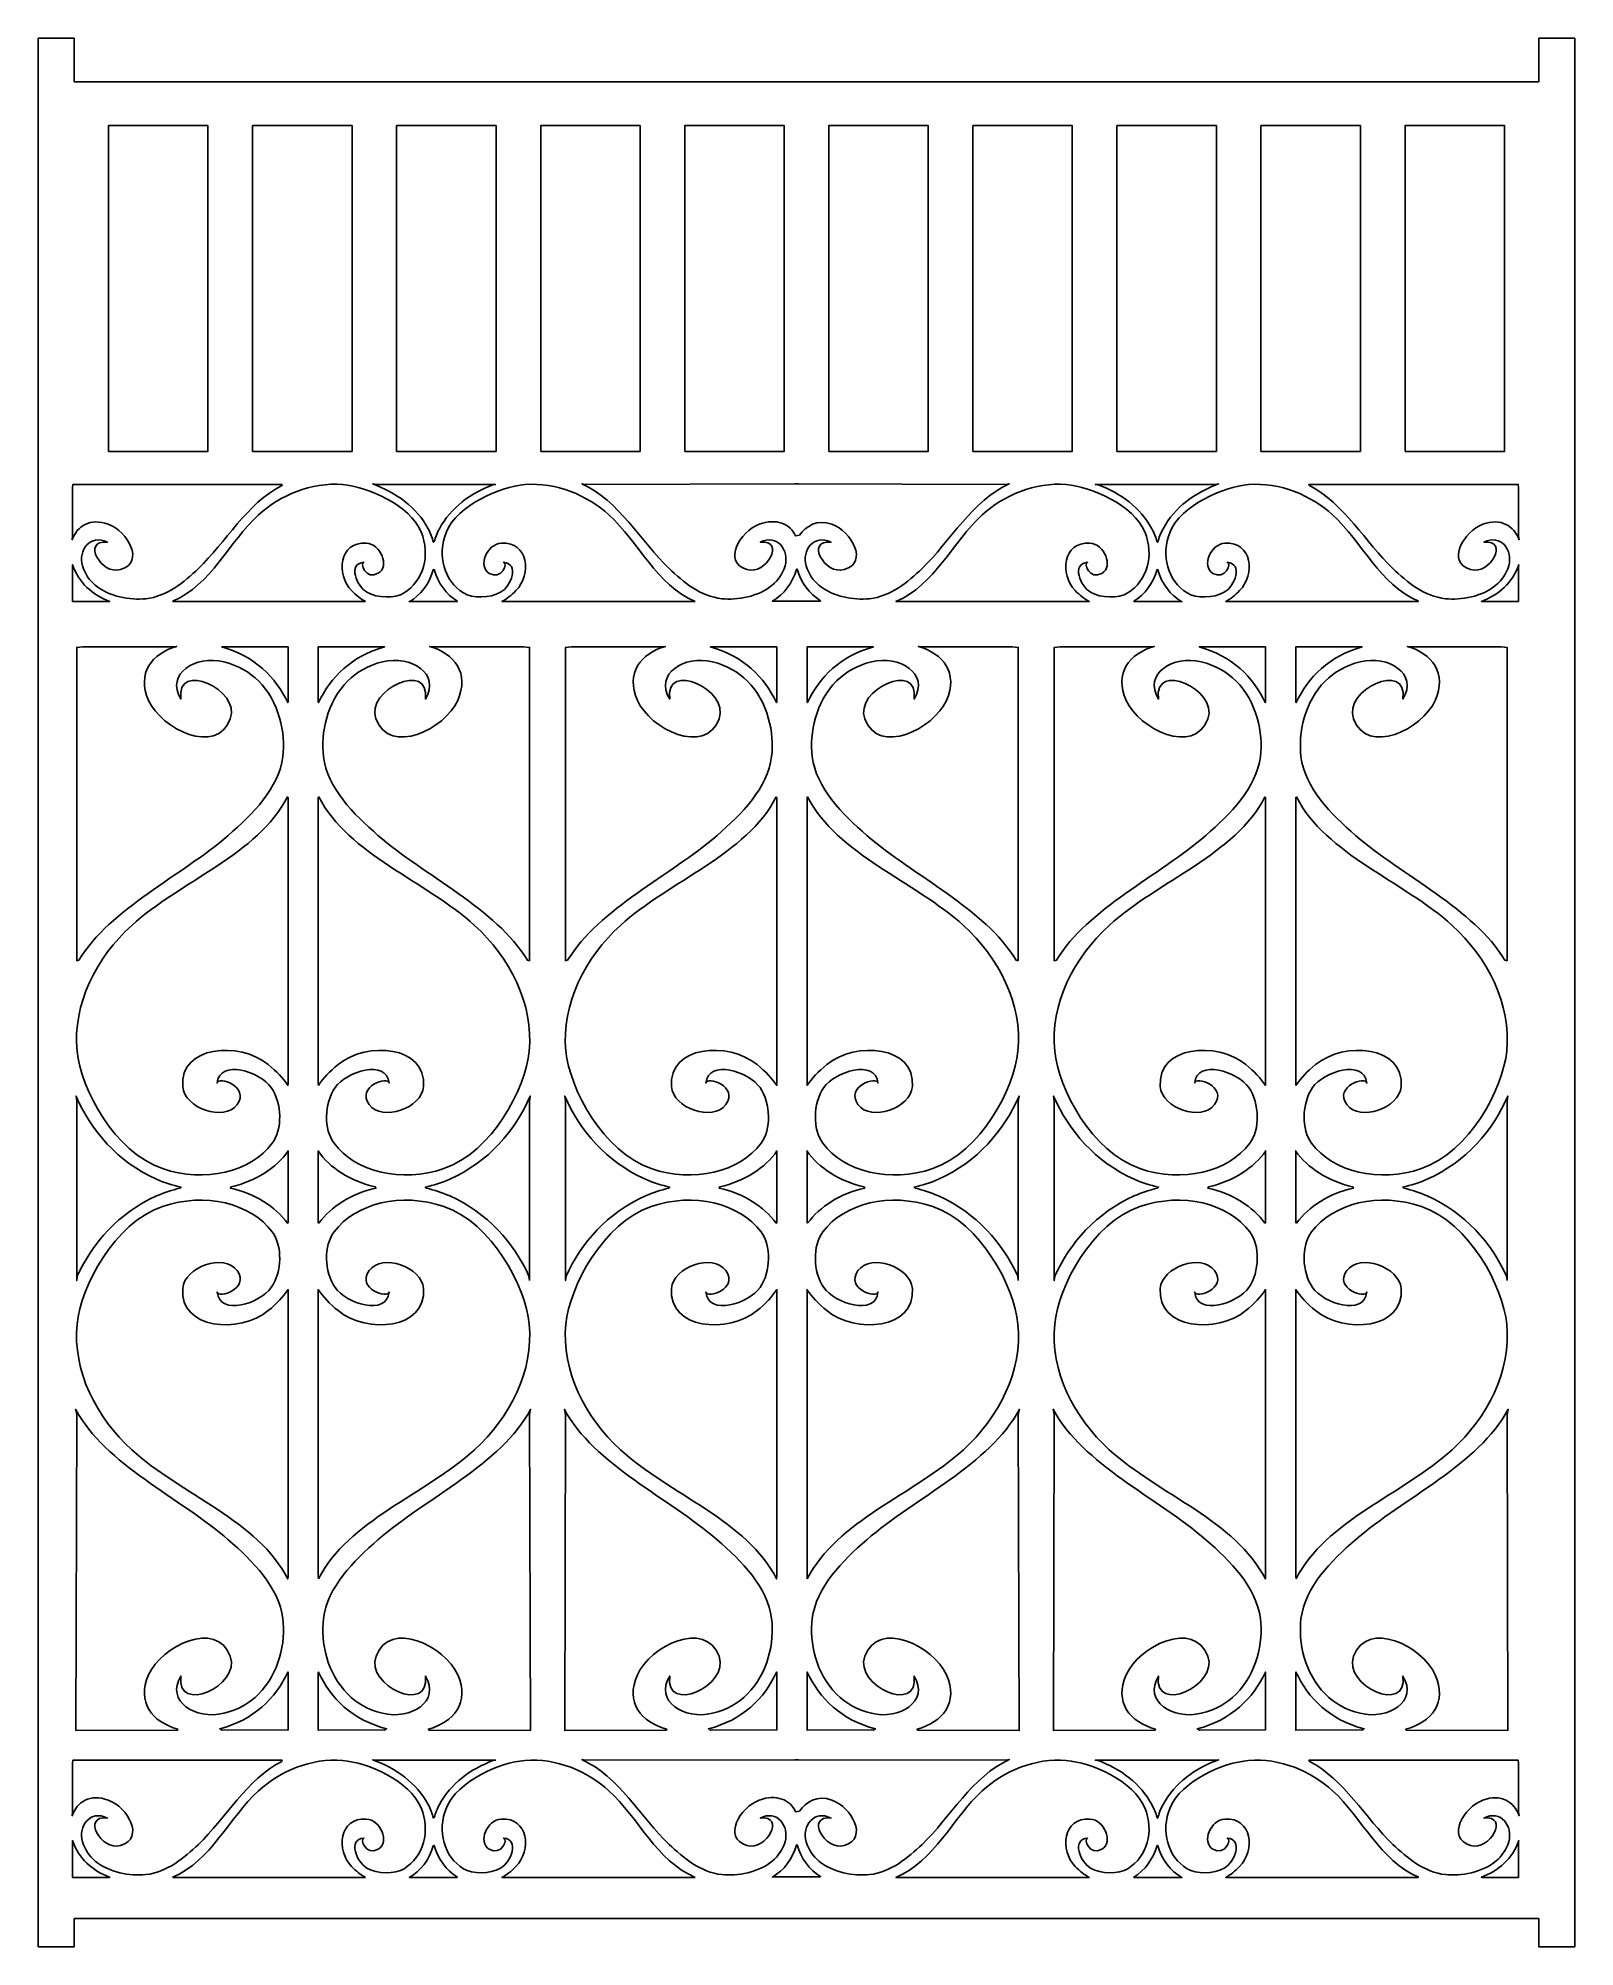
# Model space of a CAD drawing. Header units: centimetres. Extents: x -7.8 to 7.8, y -9.7 to 9.7.
import ezdxf

# ---------------------------------------------------------------- set-up
doc = ezdxf.new("R2010")
doc.units = ezdxf.units.CM
doc.header["$MEASUREMENT"] = 0
doc.layers.add('Camada 1', color=7, linetype='Continuous')

msp = doc.modelspace()

# ---------------------------------------------------------------- linework, layer by layer
at = {"layer": 'Camada 1'}
for points, knots in [([(-0.03474, -9.38551), (-0.03474, -9.38551), (-7.42095, -9.38551), (-7.42095, -9.38551), (-7.42095, -9.38551), (-7.42095, -9.38551), (-7.42095, -9.67155), (-7.42095, -9.67155), (-7.42095, -9.67155), (-7.42095, -9.67155), (-7.78592, -9.67155), (-7.78592, -9.67155), (-7.78592, -9.67155), (-7.78592, -9.67155), (-7.78592, 9.67153), (-7.78592, 9.67153), (-7.78592, 9.67153), (-7.78592, 9.67153), (-7.42095, 9.67153), (-7.42095, 9.67153), (-7.42095, 9.67153), (-7.42095, 9.67153), (-7.42095, 9.22764), (-7.42095, 9.22764), (-7.42095, 9.22764), (-7.42095, 9.22764), (-0.03471, 9.22763), (-0.03471, 9.22763), (-0.03471, 9.22763), (-0.03471, 9.22763), (0.03474, 9.22763), (0.03474, 9.22763), (0.03474, 9.22763), (0.03474, 9.22763), (7.42095, 9.22763), (7.42095, 9.22763), (7.42095, 9.22763), (7.42095, 9.22763), (7.42095, 9.67153), (7.42095, 9.67153), (7.42095, 9.67153), (7.42095, 9.67153), (7.78592, 9.67153), (7.78592, 9.67153), (7.78592, 9.67153), (7.78592, 9.67153), (7.78592, -9.67152), (7.78592, -9.67152), (7.78592, -9.67152), (7.78592, -9.67152), (7.42095, -9.67153), (7.42095, -9.67153), (7.42095, -9.67153), (7.42095, -9.67153), (7.42095, -9.38549), (7.42095, -9.38549), (7.42095, -9.38549), (7.42095, -9.38549), (0.03474, -9.38549), (0.03474, -9.38549), (0.03474, -9.38549), (0.03474, -9.38549), (-0.03474, -9.38549), (-0.03474, -9.38549), (-0.03474, -9.38549), (-0.03474, -9.38549), (-0.03474, -9.38551), (-0.03474, -9.38551)], [0, 0, 0, 0, 0.05555556, 0.05555556, 0.05555556, 0.05555556, 0.11111111, 0.11111111, 0.11111111, 0.11111111, 0.16666667, 0.16666667, 0.16666667, 0.16666667, 0.22222222, 0.22222222, 0.22222222, 0.22222222, 0.27777778, 0.27777778, 0.27777778, 0.27777778, 0.33333333, 0.33333333, 0.33333333, 0.33333333, 0.38888889, 0.38888889, 0.38888889, 0.38888889, 0.44444444, 0.44444444, 0.44444444, 0.44444444, 0.5, 0.5, 0.5, 0.5, 0.55555556, 0.55555556, 0.55555556, 0.55555556, 0.61111111, 0.61111111, 0.61111111, 0.61111111, 0.66666667, 0.66666667, 0.66666667, 0.66666667, 0.72222222, 0.72222222, 0.72222222, 0.72222222, 0.77777778, 0.77777778, 0.77777778, 0.77777778, 0.83333333, 0.83333333, 0.83333333, 0.83333333, 0.88888889, 0.88888889, 0.88888889, 0.88888889, 1, 1, 1, 1]), ([(-7.07329, 5.48309), (-7.07329, 5.48309), (-6.06536, 5.48309), (-6.06536, 5.48309), (-6.06536, 5.48309), (-6.06536, 5.48309), (-6.06536, 8.78517), (-6.06536, 8.78517), (-6.06536, 8.78517), (-6.06536, 8.78517), (-7.07329, 8.78517), (-7.07329, 8.78517), (-7.07329, 8.78517), (-7.07329, 8.78517), (-7.07329, 5.48309), (-7.07329, 5.48309)], [0, 0, 0, 0, 0.2, 0.2, 0.2, 0.2, 0.4, 0.4, 0.4, 0.4, 0.6, 0.6, 0.6, 0.6, 1, 1, 1, 1]), ([(-5.61345, 5.48309), (-5.61345, 5.48309), (-4.60552, 5.48309), (-4.60552, 5.48309), (-4.60552, 5.48309), (-4.60552, 5.48309), (-4.60552, 8.78517), (-4.60552, 8.78517), (-4.60552, 8.78517), (-4.60552, 8.78517), (-5.61345, 8.78517), (-5.61345, 8.78517), (-5.61345, 8.78517), (-5.61345, 8.78517), (-5.61345, 5.48309), (-5.61345, 5.48309)], [0, 0, 0, 0, 0.2, 0.2, 0.2, 0.2, 0.4, 0.4, 0.4, 0.4, 0.6, 0.6, 0.6, 0.6, 1, 1, 1, 1]), ([(-4.15359, 5.48309), (-4.15359, 5.48309), (-3.14566, 5.48309), (-3.14566, 5.48309), (-3.14566, 5.48309), (-3.14566, 5.48309), (-3.14566, 8.78517), (-3.14566, 8.78517), (-3.14566, 8.78517), (-3.14566, 8.78517), (-4.15359, 8.78517), (-4.15359, 8.78517), (-4.15359, 8.78517), (-4.15359, 8.78517), (-4.15359, 5.48309), (-4.15359, 5.48309)], [0, 0, 0, 0, 0.2, 0.2, 0.2, 0.2, 0.4, 0.4, 0.4, 0.4, 0.6, 0.6, 0.6, 0.6, 1, 1, 1, 1]), ([(-2.69375, 5.48309), (-2.69375, 5.48309), (-1.68582, 5.48309), (-1.68582, 5.48309), (-1.68582, 5.48309), (-1.68582, 5.48309), (-1.68582, 8.78517), (-1.68582, 8.78517), (-1.68582, 8.78517), (-1.68582, 8.78517), (-2.69375, 8.78517), (-2.69375, 8.78517), (-2.69375, 8.78517), (-2.69375, 8.78517), (-2.69375, 5.48309), (-2.69375, 5.48309)], [0, 0, 0, 0, 0.2, 0.2, 0.2, 0.2, 0.4, 0.4, 0.4, 0.4, 0.6, 0.6, 0.6, 0.6, 1, 1, 1, 1]), ([(-1.23388, 5.48309), (-1.23388, 5.48309), (-0.22595, 5.48309), (-0.22595, 5.48309), (-0.22595, 5.48309), (-0.22595, 5.48309), (-0.22595, 8.78517), (-0.22595, 8.78517), (-0.22595, 8.78517), (-0.22595, 8.78517), (-1.23388, 8.78517), (-1.23388, 8.78517), (-1.23388, 8.78517), (-1.23388, 8.78517), (-1.23388, 5.48309), (-1.23388, 5.48309)], [0, 0, 0, 0, 0.2, 0.2, 0.2, 0.2, 0.4, 0.4, 0.4, 0.4, 0.6, 0.6, 0.6, 0.6, 1, 1, 1, 1]), ([(0.22598, 5.48309), (0.22598, 5.48309), (1.23391, 5.48309), (1.23391, 5.48309), (1.23391, 5.48309), (1.23391, 5.48309), (1.23391, 8.78517), (1.23391, 8.78517), (1.23391, 8.78517), (1.23391, 8.78517), (0.22598, 8.78517), (0.22598, 8.78517), (0.22598, 8.78517), (0.22598, 8.78517), (0.22598, 5.48309), (0.22598, 5.48309)], [0, 0, 0, 0, 0.2, 0.2, 0.2, 0.2, 0.4, 0.4, 0.4, 0.4, 0.6, 0.6, 0.6, 0.6, 1, 1, 1, 1]), ([(1.68582, 5.48309), (1.68582, 5.48309), (2.69375, 5.48309), (2.69375, 5.48309), (2.69375, 5.48309), (2.69375, 5.48309), (2.69375, 8.78517), (2.69375, 8.78517), (2.69375, 8.78517), (2.69375, 8.78517), (1.68582, 8.78517), (1.68582, 8.78517), (1.68582, 8.78517), (1.68582, 8.78517), (1.68582, 5.48309), (1.68582, 5.48309)], [0, 0, 0, 0, 0.2, 0.2, 0.2, 0.2, 0.4, 0.4, 0.4, 0.4, 0.6, 0.6, 0.6, 0.6, 1, 1, 1, 1]), ([(3.14566, 5.48309), (3.14566, 5.48309), (4.15361, 5.48309), (4.15361, 5.48309), (4.15361, 5.48309), (4.15361, 5.48309), (4.15361, 8.78517), (4.15361, 8.78517), (4.15361, 8.78517), (4.15361, 8.78517), (3.14566, 8.78517), (3.14566, 8.78517), (3.14566, 8.78517), (3.14566, 8.78517), (3.14566, 5.48309), (3.14566, 5.48309)], [0, 0, 0, 0, 0.2, 0.2, 0.2, 0.2, 0.4, 0.4, 0.4, 0.4, 0.6, 0.6, 0.6, 0.6, 1, 1, 1, 1]), ([(4.60552, 5.48309), (4.60552, 5.48309), (5.61345, 5.48309), (5.61345, 5.48309), (5.61345, 5.48309), (5.61345, 5.48309), (5.61345, 8.78517), (5.61345, 8.78517), (5.61345, 8.78517), (5.61345, 8.78517), (4.60552, 8.78517), (4.60552, 8.78517), (4.60552, 8.78517), (4.60552, 8.78517), (4.60552, 5.48309), (4.60552, 5.48309)], [0, 0, 0, 0, 0.2, 0.2, 0.2, 0.2, 0.4, 0.4, 0.4, 0.4, 0.6, 0.6, 0.6, 0.6, 1, 1, 1, 1]), ([(6.06539, 5.48309), (6.06539, 5.48309), (7.07332, 5.48309), (7.07332, 5.48309), (7.07332, 5.48309), (7.07332, 5.48309), (7.07332, 8.78517), (7.07332, 8.78517), (7.07332, 8.78517), (7.07332, 8.78517), (6.06539, 8.78517), (6.06539, 8.78517), (6.06539, 8.78517), (6.06539, 8.78517), (6.06539, 5.48309), (6.06539, 5.48309)], [0, 0, 0, 0, 0.2, 0.2, 0.2, 0.2, 0.4, 0.4, 0.4, 0.4, 0.6, 0.6, 0.6, 0.6, 1, 1, 1, 1]), ([(-5.31273, 5.14929), (-5.31273, 5.14929), (-7.4345, 5.14929), (-7.4345, 5.14929), (-7.4345, 5.14929), (-7.4345, 5.14929), (-7.43746, 5.11558), (-7.43746, 5.11558), (-7.43746, 5.11558), (-7.43746, 5.11558), (-7.43746, 4.62385), (-7.43746, 4.62385), (-7.43746, 4.62385), (-7.43746, 4.62385), (-7.44143, 4.58771), (-7.44143, 4.58771), (-7.44143, 4.58771), (-7.39346, 4.72762), (-7.25802, 4.81327), (-7.07596, 4.74553), (-7.07596, 4.74553), (-6.88004, 4.67282), (-6.6993, 4.36326), (-6.95039, 4.28616), (-6.95039, 4.28616), (-7.14967, 4.22517), (-7.34814, 4.59329), (-7.0849, 4.56366), (-7.0849, 4.56366), (-7.25699, 4.65166), (-7.38295, 4.48137), (-7.33662, 4.32323), (-7.33662, 4.32323), (-7.33662, 4.32323), (-7.33662, 4.32323), (-7.33662, 4.32323), (-7.33662, 4.32323), (-7.31291, 4.24227), (-7.26677, 4.17752), (-7.20719, 4.12791), (-7.20719, 4.12791), (-7.06707, 4.0107), (-6.85434, 3.97413), (-6.6957, 3.99075), (-6.6957, 3.99075), (-6.48165, 4.01327), (-6.30589, 4.15998), (-6.16211, 4.29716), (-6.16211, 4.29716), (-5.8893, 4.55764), (-5.66721, 4.96058), (-5.3169, 5.13737), (-5.3169, 5.13737), (-5.3169, 5.13737), (-5.31273, 5.14929), (-5.31273, 5.14929)], [0, 0, 0, 0, 0.06666667, 0.06666667, 0.06666667, 0.06666667, 0.13333333, 0.13333333, 0.13333333, 0.13333333, 0.2, 0.2, 0.2, 0.2, 0.26666667, 0.26666667, 0.26666667, 0.26666667, 0.33333333, 0.33333333, 0.33333333, 0.33333333, 0.4, 0.4, 0.4, 0.4, 0.46666667, 0.46666667, 0.46666667, 0.46666667, 0.53333333, 0.53333333, 0.53333333, 0.53333333, 0.6, 0.6, 0.6, 0.6, 0.66666667, 0.66666667, 0.66666667, 0.66666667, 0.73333333, 0.73333333, 0.73333333, 0.73333333, 0.8, 0.8, 0.8, 0.8, 0.86666667, 0.86666667, 0.86666667, 0.86666667, 1, 1, 1, 1]), ([(-4.46926, 3.96195), (-4.51691, 3.98904), (-4.56427, 4.02561), (-4.6102, 4.07265), (-4.6102, 4.07265), (-4.76937, 4.23569), (-4.73871, 4.57091), (-4.46082, 4.55372), (-4.46082, 4.55372), (-4.3154, 4.54475), (-4.21947, 4.32083), (-4.33964, 4.24802), (-4.33964, 4.24802), (-4.46275, 4.17378), (-4.53382, 4.35658), (-4.48445, 4.36026), (-4.48445, 4.36026), (-4.65196, 4.34711), (-4.5598, 4.11647), (-4.45442, 4.05588), (-4.45442, 4.05588), (-4.34639, 3.99447), (-4.1697, 3.99233), (-4.07734, 4.05027), (-4.07734, 4.05027), (-3.88295, 4.17105), (-3.80699, 4.42918), (-3.90594, 4.66799), (-3.90594, 4.66799), (-4.01826, 4.93876), (-4.44503, 5.12612), (-4.70136, 5.14731), (-4.70136, 5.14731), (-5.01857, 5.1744), (-5.33649, 5.03806), (-5.55226, 4.84071), (-5.55226, 4.84071), (-5.8537, 4.56507), (-6.03126, 4.13197), (-6.42232, 3.96497), (-6.42232, 3.96497), (-6.42232, 3.96497), (-6.41885, 3.96172), (-6.41885, 3.96172), (-6.41885, 3.96172), (-6.41885, 3.96172), (-4.47937, 3.96171), (-4.47937, 3.96171), (-4.47937, 3.96171), (-4.47937, 3.96171), (-4.46926, 3.96195), (-4.46926, 3.96195)], [0, 0, 0, 0, 0.07142857, 0.07142857, 0.07142857, 0.07142857, 0.14285714, 0.14285714, 0.14285714, 0.14285714, 0.21428571, 0.21428571, 0.21428571, 0.21428571, 0.28571429, 0.28571429, 0.28571429, 0.28571429, 0.35714286, 0.35714286, 0.35714286, 0.35714286, 0.42857143, 0.42857143, 0.42857143, 0.42857143, 0.5, 0.5, 0.5, 0.5, 0.57142857, 0.57142857, 0.57142857, 0.57142857, 0.64285714, 0.64285714, 0.64285714, 0.64285714, 0.71428571, 0.71428571, 0.71428571, 0.71428571, 0.78571429, 0.78571429, 0.78571429, 0.78571429, 0.85714286, 0.85714286, 0.85714286, 0.85714286, 1, 1, 1, 1]), ([(-3.14748, 5.14929), (-3.14748, 5.14929), (-4.3606, 5.14929), (-4.3606, 5.14929), (-4.3606, 5.14929), (-4.3606, 5.14929), (-4.39624, 5.15336), (-4.39624, 5.15336), (-4.39624, 5.15336), (-4.16245, 5.06925), (-3.95216, 4.91957), (-3.83424, 4.70063), (-3.83424, 4.70063), (-3.80961, 4.65502), (-3.79199, 4.60887), (-3.78026, 4.56305), (-3.78026, 4.56305), (-3.78026, 4.56305), (-3.77243, 4.56966), (-3.77243, 4.56966), (-3.77243, 4.56966), (-3.76081, 4.61334), (-3.74362, 4.65713), (-3.72017, 4.70063), (-3.72017, 4.70063), (-3.60553, 4.91346), (-3.40336, 5.06102), (-3.1774, 5.14624), (-3.1774, 5.14624), (-3.1774, 5.14624), (-3.14748, 5.14929), (-3.14748, 5.14929)], [0, 0, 0, 0, 0.11111111, 0.11111111, 0.11111111, 0.11111111, 0.22222222, 0.22222222, 0.22222222, 0.22222222, 0.33333333, 0.33333333, 0.33333333, 0.33333333, 0.44444444, 0.44444444, 0.44444444, 0.44444444, 0.55555556, 0.55555556, 0.55555556, 0.55555556, 0.66666667, 0.66666667, 0.66666667, 0.66666667, 0.77777778, 0.77777778, 0.77777778, 0.77777778, 1, 1, 1, 1]), ([(-1.12757, 3.96285), (-1.52175, 4.12843), (-1.69955, 4.56385), (-2.00231, 4.84063), (-2.00231, 4.84063), (-2.21808, 5.03798), (-2.5359, 5.17432), (-2.8531, 5.14723), (-2.8531, 5.14723), (-3.1094, 5.12606), (-3.53628, 4.93869), (-3.6486, 4.66791), (-3.6486, 4.66791), (-3.74758, 4.42912), (-3.67151, 4.17097), (-3.4772, 4.05019), (-3.4772, 4.05019), (-3.38454, 3.99225), (-3.20796, 3.99439), (-3.0999, 4.0558), (-3.0999, 4.0558), (-2.99452, 4.11639), (-2.90257, 4.34703), (-3.06987, 4.36018), (-3.06987, 4.36018), (-3.02068, 4.3565), (-3.09157, 4.17373), (-3.21478, 4.24794), (-3.21478, 4.24794), (-3.33503, 4.32075), (-3.23891, 4.54467), (-3.09371, 4.55364), (-3.09371, 4.55364), (-2.81571, 4.57084), (-2.78505, 4.23561), (-2.94422, 4.07257), (-2.94422, 4.07257), (-2.99065, 4.02492), (-3.03849, 3.98817), (-3.08678, 3.96097), (-3.08678, 3.96097), (-3.08678, 3.96097), (-3.0763, 3.96158), (-3.0763, 3.96158), (-3.0763, 3.96158), (-3.0763, 3.96158), (-1.1467, 3.96158), (-1.1467, 3.96158), (-1.1467, 3.96158), (-1.1467, 3.96158), (-1.12757, 3.96285), (-1.12757, 3.96285)], [0, 0, 0, 0, 0.07142857, 0.07142857, 0.07142857, 0.07142857, 0.14285714, 0.14285714, 0.14285714, 0.14285714, 0.21428571, 0.21428571, 0.21428571, 0.21428571, 0.28571429, 0.28571429, 0.28571429, 0.28571429, 0.35714286, 0.35714286, 0.35714286, 0.35714286, 0.42857143, 0.42857143, 0.42857143, 0.42857143, 0.5, 0.5, 0.5, 0.5, 0.57142857, 0.57142857, 0.57142857, 0.57142857, 0.64285714, 0.64285714, 0.64285714, 0.64285714, 0.71428571, 0.71428571, 0.71428571, 0.71428571, 0.78571429, 0.78571429, 0.78571429, 0.78571429, 0.85714286, 0.85714286, 0.85714286, 0.85714286, 1, 1, 1, 1]), ([(-0.07128, 4.63373), (-0.00651, 4.72649), (0.1107, 4.80013), (0.25754, 4.74554), (0.25754, 4.74554), (0.45344, 4.67283), (0.6341, 4.36327), (0.38298, 4.28617), (0.38298, 4.28617), (0.1838, 4.22518), (-0.01466, 4.5933), (0.24857, 4.56367), (0.24857, 4.56367), (0.07635, 4.65167), (-0.0494, 4.48138), (-0.00315, 4.32324), (-0.00315, 4.32324), (-0.00315, 4.32324), (-0.00315, 4.32324), (-0.00315, 4.32324), (-0.00315, 4.32324), (0.02069, 4.24228), (0.06659, 4.17753), (0.12639, 4.12792), (0.12639, 4.12792), (0.2663, 4.01071), (0.47913, 3.97414), (0.63757, 3.99076), (0.63757, 3.99076), (0.85183, 4.01328), (1.02778, 4.15999), (1.17158, 4.29717), (1.17158, 4.29717), (1.45408, 4.56702), (1.68196, 4.98982), (2.05487, 5.1555), (2.05487, 5.1555), (2.05487, 5.1555), (2.02087, 5.14928), (2.02087, 5.14928), (2.02087, 5.14928), (2.02087, 5.14928), (-0.08175, 5.15417), (-0.08175, 5.15417), (-0.08175, 5.15417), (-0.08175, 5.15417), (-0.11925, 5.15419), (-0.11925, 5.15419), (-0.11925, 5.15419), (-0.11925, 5.15419), (-2.24192, 5.1493), (-2.24192, 5.1493), (-2.24192, 5.1493), (-2.24192, 5.1493), (-2.27584, 5.15552), (-2.27584, 5.15552), (-2.27584, 5.15552), (-1.90304, 4.98984), (-1.67502, 4.56703), (-1.39245, 4.29719), (-1.39245, 4.29719), (-1.24868, 4.16), (-1.0727, 4.01329), (-0.85865, 3.99078), (-0.85865, 3.99078), (-0.70009, 3.97419), (-0.48725, 4.01073), (-0.34734, 4.12794), (-0.34734, 4.12794), (-0.28757, 4.17755), (-0.24164, 4.24229), (-0.2178, 4.32326), (-0.2178, 4.32326), (-0.2178, 4.32326), (-0.2178, 4.32326), (-0.2178, 4.32326), (-0.2178, 4.32326), (-0.17155, 4.4814), (-0.29733, 4.65169), (-0.46942, 4.56369), (-0.46942, 4.56369), (-0.20629, 4.59332), (-0.40465, 4.22521), (-0.60404, 4.28619), (-0.60404, 4.28619), (-0.85505, 4.36329), (-0.67453, 4.67285), (-0.47847, 4.74556), (-0.47847, 4.74556), (-0.30832, 4.8088), (-0.16544, 4.75024), (-0.11004, 4.62671), (-0.11004, 4.62671), (-0.11004, 4.62671), (-0.07128, 4.63373), (-0.07128, 4.63373)], [0, 0, 0, 0, 0.04, 0.04, 0.04, 0.04, 0.08, 0.08, 0.08, 0.08, 0.12, 0.12, 0.12, 0.12, 0.16, 0.16, 0.16, 0.16, 0.2, 0.2, 0.2, 0.2, 0.24, 0.24, 0.24, 0.24, 0.28, 0.28, 0.28, 0.28, 0.32, 0.32, 0.32, 0.32, 0.36, 0.36, 0.36, 0.36, 0.4, 0.4, 0.4, 0.4, 0.44, 0.44, 0.44, 0.44, 0.48, 0.48, 0.48, 0.48, 0.52, 0.52, 0.52, 0.52, 0.56, 0.56, 0.56, 0.56, 0.6, 0.6, 0.6, 0.6, 0.64, 0.64, 0.64, 0.64, 0.68, 0.68, 0.68, 0.68, 0.72, 0.72, 0.72, 0.72, 0.76, 0.76, 0.76, 0.76, 0.8, 0.8, 0.8, 0.8, 0.84, 0.84, 0.84, 0.84, 0.88, 0.88, 0.88, 0.88, 0.92, 0.92, 0.92, 0.92, 1, 1, 1, 1]), ([(0.92575, 3.96163), (0.92575, 3.96163), (2.85546, 3.96163), (2.85546, 3.96163), (2.85546, 3.96163), (2.85546, 3.96163), (2.86586, 3.96102), (2.86586, 3.96102), (2.86586, 3.96102), (2.8176, 3.98822), (2.76974, 4.02497), (2.7233, 4.07262), (2.7233, 4.07262), (2.56423, 4.23566), (2.59479, 4.57088), (2.87276, 4.55369), (2.87276, 4.55369), (3.01796, 4.54472), (3.11411, 4.3208), (2.99394, 4.24799), (2.99394, 4.24799), (2.87054, 4.17375), (2.79966, 4.35655), (2.84895, 4.36023), (2.84895, 4.36023), (2.68155, 4.34708), (2.7736, 4.11644), (2.87911, 4.05585), (2.87911, 4.05585), (2.98703, 3.99444), (3.16362, 3.9923), (3.2563, 4.05024), (3.2563, 4.05024), (3.45058, 4.17102), (3.52676, 4.42915), (3.42775, 4.66796), (3.42775, 4.66796), (3.31533, 4.93873), (2.88845, 5.12609), (2.63225, 5.14728), (2.63225, 5.14728), (2.31496, 5.17437), (1.99725, 5.03803), (1.78138, 4.84068), (1.78138, 4.84068), (1.47872, 4.5639), (1.30071, 4.12847), (0.90661, 3.9629), (0.90661, 3.9629), (0.90661, 3.9629), (0.92575, 3.96163), (0.92575, 3.96163)], [0, 0, 0, 0, 0.07142857, 0.07142857, 0.07142857, 0.07142857, 0.14285714, 0.14285714, 0.14285714, 0.14285714, 0.21428571, 0.21428571, 0.21428571, 0.21428571, 0.28571429, 0.28571429, 0.28571429, 0.28571429, 0.35714286, 0.35714286, 0.35714286, 0.35714286, 0.42857143, 0.42857143, 0.42857143, 0.42857143, 0.5, 0.5, 0.5, 0.5, 0.57142857, 0.57142857, 0.57142857, 0.57142857, 0.64285714, 0.64285714, 0.64285714, 0.64285714, 0.71428571, 0.71428571, 0.71428571, 0.71428571, 0.78571429, 0.78571429, 0.78571429, 0.78571429, 0.85714286, 0.85714286, 0.85714286, 0.85714286, 1, 1, 1, 1]), ([(2.95648, 5.14625), (3.18254, 5.061), (3.38458, 4.91347), (3.49925, 4.70064), (3.49925, 4.70064), (3.52267, 4.65714), (3.53978, 4.61338), (3.55161, 4.56967), (3.55161, 4.56967), (3.55161, 4.56967), (3.55934, 4.56306), (3.55934, 4.56306), (3.55934, 4.56306), (3.57114, 4.60889), (3.58866, 4.65503), (3.61332, 4.70064), (3.61332, 4.70064), (3.73124, 4.91958), (3.9414, 5.06926), (4.17522, 5.15337), (4.17522, 5.15337), (4.17522, 5.15337), (4.13979, 5.1493), (4.13979, 5.1493), (4.13979, 5.1493), (4.13979, 5.1493), (2.92653, 5.14929), (2.92653, 5.14929), (2.92653, 5.14929), (2.92653, 5.14929), (2.95648, 5.14625), (2.95648, 5.14625)], [0, 0, 0, 0, 0.11111111, 0.11111111, 0.11111111, 0.11111111, 0.22222222, 0.22222222, 0.22222222, 0.22222222, 0.33333333, 0.33333333, 0.33333333, 0.33333333, 0.44444444, 0.44444444, 0.44444444, 0.44444444, 0.55555556, 0.55555556, 0.55555556, 0.55555556, 0.66666667, 0.66666667, 0.66666667, 0.66666667, 0.77777778, 0.77777778, 0.77777778, 0.77777778, 1, 1, 1, 1]), ([(4.25828, 3.96163), (4.25828, 3.96163), (6.19797, 3.96163), (6.19797, 3.96163), (6.19797, 3.96163), (6.19797, 3.96163), (6.20125, 3.96488), (6.20125, 3.96488), (6.20125, 3.96488), (5.81022, 4.13189), (5.63261, 4.56498), (5.33119, 4.84062), (5.33119, 4.84062), (5.1155, 5.03797), (4.79758, 5.17431), (4.48029, 5.14722), (4.48029, 5.14722), (4.22407, 5.12605), (3.79722, 4.93868), (3.68498, 4.6679), (3.68498, 4.6679), (3.586, 4.42911), (3.66196, 4.17096), (3.85627, 4.05018), (3.85627, 4.05018), (3.94872, 3.99224), (4.12551, 3.99438), (4.23346, 4.05579), (4.23346, 4.05579), (4.33892, 4.11638), (4.431, 4.34702), (4.2636, 4.36017), (4.2636, 4.36017), (4.31289, 4.35649), (4.24182, 4.17372), (4.11861, 4.24793), (4.11861, 4.24793), (3.99844, 4.32074), (4.09459, 4.54466), (4.24, 4.55363), (4.24, 4.55363), (4.51779, 4.57083), (4.54832, 4.2356), (4.38928, 4.07256), (4.38928, 4.07256), (4.34348, 4.02552), (4.29601, 3.98895), (4.24836, 3.96186), (4.24836, 3.96186), (4.24836, 3.96186), (4.25828, 3.96163), (4.25828, 3.96163)], [0, 0, 0, 0, 0.07142857, 0.07142857, 0.07142857, 0.07142857, 0.14285714, 0.14285714, 0.14285714, 0.14285714, 0.21428571, 0.21428571, 0.21428571, 0.21428571, 0.28571429, 0.28571429, 0.28571429, 0.28571429, 0.35714286, 0.35714286, 0.35714286, 0.35714286, 0.42857143, 0.42857143, 0.42857143, 0.42857143, 0.5, 0.5, 0.5, 0.5, 0.57142857, 0.57142857, 0.57142857, 0.57142857, 0.64285714, 0.64285714, 0.64285714, 0.64285714, 0.71428571, 0.71428571, 0.71428571, 0.71428571, 0.78571429, 0.78571429, 0.78571429, 0.78571429, 0.85714286, 0.85714286, 0.85714286, 0.85714286, 1, 1, 1, 1]), ([(5.09595, 5.13739), (5.44623, 4.9606), (5.66846, 4.55766), (5.94114, 4.29718), (5.94114, 4.29718), (6.08494, 4.15999), (6.26068, 4.01328), (6.47473, 3.99077), (6.47473, 3.99077), (6.6334, 3.97418), (6.84602, 4.01072), (6.98614, 4.12793), (6.98614, 4.12793), (7.0458, 4.17754), (7.09203, 4.24228), (7.11568, 4.32325), (7.11568, 4.32325), (7.11568, 4.32325), (7.11568, 4.32325), (7.11568, 4.32325), (7.11568, 4.32325), (7.16211, 4.48139), (7.03604, 4.65168), (6.86393, 4.56368), (6.86393, 4.56368), (7.12706, 4.59331), (6.9287, 4.2252), (6.72952, 4.28618), (6.72952, 4.28618), (6.47819, 4.36328), (6.65906, 4.67284), (6.85499, 4.74555), (6.85499, 4.74555), (7.03705, 4.81328), (7.17249, 4.72764), (7.22035, 4.58773), (7.22035, 4.58773), (7.22035, 4.58773), (7.21649, 4.62387), (7.21649, 4.62387), (7.21649, 4.62387), (7.21649, 4.62387), (7.21649, 5.1156), (7.21649, 5.1156), (7.21649, 5.1156), (7.21649, 5.1156), (7.21345, 5.14931), (7.21345, 5.14931), (7.21345, 5.14931), (7.21345, 5.14931), (5.09169, 5.14929), (5.09169, 5.14929), (5.09169, 5.14929), (5.09169, 5.14929), (5.09595, 5.13739), (5.09595, 5.13739)], [0, 0, 0, 0, 0.06666667, 0.06666667, 0.06666667, 0.06666667, 0.13333333, 0.13333333, 0.13333333, 0.13333333, 0.2, 0.2, 0.2, 0.2, 0.26666667, 0.26666667, 0.26666667, 0.26666667, 0.33333333, 0.33333333, 0.33333333, 0.33333333, 0.4, 0.4, 0.4, 0.4, 0.46666667, 0.46666667, 0.46666667, 0.46666667, 0.53333333, 0.53333333, 0.53333333, 0.53333333, 0.6, 0.6, 0.6, 0.6, 0.66666667, 0.66666667, 0.66666667, 0.66666667, 0.73333333, 0.73333333, 0.73333333, 0.73333333, 0.8, 0.8, 0.8, 0.8, 0.86666667, 0.86666667, 0.86666667, 0.86666667, 1, 1, 1, 1]), ([(-7.43154, 3.96163), (-7.43154, 3.96163), (-7.06535, 3.96163), (-7.06535, 3.96163), (-7.06535, 3.96163), (-7.06535, 3.96163), (-7.06038, 3.96346), (-7.06038, 3.96346), (-7.06038, 3.96346), (-7.23146, 4.02963), (-7.37891, 4.15123), (-7.43786, 4.33451), (-7.43786, 4.33451), (-7.43786, 4.33451), (-7.43746, 4.32006), (-7.43746, 4.32006), (-7.43746, 4.32006), (-7.43746, 4.32006), (-7.43746, 3.96163), (-7.43746, 3.96163), (-7.43746, 3.96163), (-7.43746, 3.96163), (-7.43154, 3.96163), (-7.43154, 3.96163)], [0, 0, 0, 0, 0.14285714, 0.14285714, 0.14285714, 0.14285714, 0.28571429, 0.28571429, 0.28571429, 0.28571429, 0.42857143, 0.42857143, 0.42857143, 0.42857143, 0.57142857, 0.57142857, 0.57142857, 0.57142857, 0.71428571, 0.71428571, 0.71428571, 0.71428571, 1, 1, 1, 1]), ([(-3.53679, 3.96489), (-3.64953, 4.03291), (-3.73668, 4.14899), (-3.77304, 4.28567), (-3.77304, 4.28567), (-3.77304, 4.28567), (-3.7823, 4.28199), (-3.7823, 4.28199), (-3.7823, 4.28199), (-3.81998, 4.1439), (-3.9097, 4.02722), (-4.02516, 3.96042), (-4.02516, 3.96042), (-4.02516, 3.96042), (-4.02598, 3.96164), (-4.02598, 3.96164), (-4.02598, 3.96164), (-4.02598, 3.96164), (-3.53923, 3.96163), (-3.53923, 3.96163), (-3.53923, 3.96163), (-3.53923, 3.96163), (-3.53679, 3.96489), (-3.53679, 3.96489)], [0, 0, 0, 0, 0.14285714, 0.14285714, 0.14285714, 0.14285714, 0.28571429, 0.28571429, 0.28571429, 0.28571429, 0.42857143, 0.42857143, 0.42857143, 0.42857143, 0.57142857, 0.57142857, 0.57142857, 0.57142857, 0.71428571, 0.71428571, 0.71428571, 0.71428571, 1, 1, 1, 1]), ([(0.14266, 3.9706), (0.03003, 4.03862), (-0.05713, 4.1547), (-0.09348, 4.29138), (-0.09348, 4.29138), (-0.09348, 4.29138), (-0.10274, 4.2877), (-0.10274, 4.2877), (-0.10274, 4.2877), (-0.14042, 4.14961), (-0.23014, 4.03293), (-0.3456, 3.96613), (-0.3456, 3.96613), (-0.3456, 3.96613), (-0.34642, 3.96735), (-0.34642, 3.96735), (-0.34642, 3.96735), (-0.34642, 3.96735), (0.14026, 3.96735), (0.14026, 3.96735), (0.14026, 3.96735), (0.14026, 3.96735), (0.14266, 3.9706), (0.14266, 3.9706)], [0, 0, 0, 0, 0.14285714, 0.14285714, 0.14285714, 0.14285714, 0.28571429, 0.28571429, 0.28571429, 0.28571429, 0.42857143, 0.42857143, 0.42857143, 0.42857143, 0.57142857, 0.57142857, 0.57142857, 0.57142857, 0.71428571, 0.71428571, 0.71428571, 0.71428571, 1, 1, 1, 1]), ([(3.31819, 3.96163), (3.31819, 3.96163), (3.80492, 3.96163), (3.80492, 3.96163), (3.80492, 3.96163), (3.80492, 3.96163), (3.80413, 3.96041), (3.80413, 3.96041), (3.80413, 3.96041), (3.68885, 4.02722), (3.59902, 4.14393), (3.56135, 4.28198), (3.56135, 4.28198), (3.56135, 4.28198), (3.55198, 4.28566), (3.55198, 4.28566), (3.55198, 4.28566), (3.51571, 4.149), (3.42855, 4.0329), (3.31571, 3.96488), (3.31571, 3.96488), (3.31571, 3.96488), (3.31819, 3.96163), (3.31819, 3.96163)], [0, 0, 0, 0, 0.14285714, 0.14285714, 0.14285714, 0.14285714, 0.28571429, 0.28571429, 0.28571429, 0.28571429, 0.42857143, 0.42857143, 0.42857143, 0.42857143, 0.57142857, 0.57142857, 0.57142857, 0.57142857, 0.71428571, 0.71428571, 0.71428571, 0.71428571, 1, 1, 1, 1]), ([(7.21648, 3.96163), (7.21648, 3.96163), (7.21648, 4.32006), (7.21648, 4.32006), (7.21648, 4.32006), (7.21648, 4.32006), (7.2169, 4.33451), (7.2169, 4.33451), (7.2169, 4.33451), (7.15803, 4.15121), (7.0106, 4.02963), (6.8395, 3.96346), (6.8395, 3.96346), (6.8395, 3.96346), (6.84442, 3.96163), (6.84442, 3.96163), (6.84442, 3.96163), (6.84442, 3.96163), (7.21061, 3.96163), (7.21061, 3.96163), (7.21061, 3.96163), (7.21061, 3.96163), (7.21648, 3.96163), (7.21648, 3.96163)], [0, 0, 0, 0, 0.14285714, 0.14285714, 0.14285714, 0.14285714, 0.28571429, 0.28571429, 0.28571429, 0.28571429, 0.42857143, 0.42857143, 0.42857143, 0.42857143, 0.57142857, 0.57142857, 0.57142857, 0.57142857, 0.71428571, 0.71428571, 0.71428571, 0.71428571, 1, 1, 1, 1]), ([(-7.37341, 0.32779), (-7.05488, 0.85222), (-6.32852, 1.18451), (-5.85896, 1.59274), (-5.85896, 1.59274), (-5.61171, 1.80801), (-5.34726, 2.07116), (-5.30664, 2.39162), (-5.30664, 2.39162), (-5.27682, 2.62908), (-5.3427, 2.94762), (-5.55389, 3.15709), (-5.55389, 3.15709), (-5.64329, 3.24639), (-5.76, 3.31534), (-5.90592, 3.35098), (-5.90592, 3.35098), (-5.90592, 3.35098), (-5.90592, 3.35098), (-5.90592, 3.35098), (-5.90592, 3.35098), (-6.19093, 3.42012), (-6.49787, 3.23173), (-6.33931, 2.97421), (-6.33931, 2.97421), (-6.39268, 3.3681), (-5.72923, 3.07115), (-5.83912, 2.77278), (-5.83912, 2.77278), (-5.97803, 2.39691), (-6.53606, 2.66737), (-6.66721, 2.96074), (-6.66721, 2.96074), (-6.78921, 3.23313), (-6.63482, 3.43598), (-6.3826, 3.50777), (-6.3826, 3.50777), (-6.3826, 3.50777), (-6.44777, 3.50187), (-6.44777, 3.50187), (-6.44777, 3.50187), (-6.44777, 3.50187), (-7.33412, 3.50187), (-7.33412, 3.50187), (-7.33412, 3.50187), (-7.33412, 3.50187), (-7.39492, 3.4974), (-7.39492, 3.4974), (-7.39492, 3.4974), (-7.39492, 3.4974), (-7.39492, 0.32161), (-7.39492, 0.32161), (-7.39492, 0.32161), (-7.39492, 0.32161), (-7.37341, 0.32779), (-7.37341, 0.32779)], [0, 0, 0, 0, 0.06666667, 0.06666667, 0.06666667, 0.06666667, 0.13333333, 0.13333333, 0.13333333, 0.13333333, 0.2, 0.2, 0.2, 0.2, 0.26666667, 0.26666667, 0.26666667, 0.26666667, 0.33333333, 0.33333333, 0.33333333, 0.33333333, 0.4, 0.4, 0.4, 0.4, 0.46666667, 0.46666667, 0.46666667, 0.46666667, 0.53333333, 0.53333333, 0.53333333, 0.53333333, 0.6, 0.6, 0.6, 0.6, 0.66666667, 0.66666667, 0.66666667, 0.66666667, 0.73333333, 0.73333333, 0.73333333, 0.73333333, 0.8, 0.8, 0.8, 0.8, 0.86666667, 0.86666667, 0.86666667, 0.86666667, 1, 1, 1, 1]), ([(-5.2541, 3.50187), (-5.2541, 3.50187), (-5.90031, 3.50187), (-5.90031, 3.50187), (-5.90031, 3.50187), (-5.90031, 3.50187), (-5.92627, 3.50248), (-5.92627, 3.50248), (-5.92627, 3.50248), (-5.59594, 3.41408), (-5.37689, 3.19342), (-5.25754, 2.93752), (-5.25754, 2.93752), (-5.25754, 2.93752), (-5.25407, 2.94495), (-5.25407, 2.94495), (-5.25407, 2.94495), (-5.25407, 2.94495), (-5.25407, 3.49311), (-5.25407, 3.49311), (-5.25407, 3.49311), (-5.25407, 3.49311), (-5.25407, 3.50187), (-5.25407, 3.50187), (-5.25407, 3.50187), (-5.25407, 3.50187), (-5.2541, 3.50187), (-5.2541, 3.50187)], [0, 0, 0, 0, 0.125, 0.125, 0.125, 0.125, 0.25, 0.25, 0.25, 0.25, 0.375, 0.375, 0.375, 0.375, 0.5, 0.5, 0.5, 0.5, 0.625, 0.625, 0.625, 0.625, 0.75, 0.75, 0.75, 0.75, 1, 1, 1, 1]), ([(-4.94758, 3.49311), (-4.94758, 3.49311), (-4.94758, 2.94495), (-4.94758, 2.94495), (-4.94758, 2.94495), (-4.94758, 2.94495), (-4.94411, 2.93752), (-4.94411, 2.93752), (-4.94411, 2.93752), (-4.82476, 3.19343), (-4.60571, 3.41409), (-4.27538, 3.50248), (-4.27538, 3.50248), (-4.27538, 3.50248), (-4.30134, 3.50187), (-4.30134, 3.50187), (-4.30134, 3.50187), (-4.30134, 3.50187), (-4.94755, 3.50187), (-4.94755, 3.50187), (-4.94755, 3.50187), (-4.94755, 3.50187), (-4.94755, 3.49311), (-4.94755, 3.49311), (-4.94755, 3.49311), (-4.94755, 3.49311), (-4.94758, 3.49311), (-4.94758, 3.49311)], [0, 0, 0, 0, 0.125, 0.125, 0.125, 0.125, 0.25, 0.25, 0.25, 0.25, 0.375, 0.375, 0.375, 0.375, 0.5, 0.5, 0.5, 0.5, 0.625, 0.625, 0.625, 0.625, 0.75, 0.75, 0.75, 0.75, 1, 1, 1, 1]), ([(-2.80678, 0.32157), (-2.80678, 0.32157), (-2.80678, 3.49736), (-2.80678, 3.49736), (-2.80678, 3.49736), (-2.80678, 3.49736), (-2.86758, 3.50183), (-2.86758, 3.50183), (-2.86758, 3.50183), (-2.86758, 3.50183), (-3.75393, 3.50184), (-3.75393, 3.50184), (-3.75393, 3.50184), (-3.75393, 3.50184), (-3.8191, 3.50774), (-3.8191, 3.50774), (-3.8191, 3.50774), (-3.56685, 3.43596), (-3.41249, 3.2331), (-3.53449, 2.96071), (-3.53449, 2.96071), (-3.66564, 2.66734), (-4.22368, 2.39686), (-4.36258, 2.77275), (-4.36258, 2.77275), (-4.47246, 3.07112), (-3.80902, 3.36806), (-3.86239, 2.97418), (-3.86239, 2.97418), (-3.70383, 3.2317), (-4.01074, 3.42011), (-4.29578, 3.35095), (-4.29578, 3.35095), (-4.29578, 3.35095), (-4.29578, 3.35095), (-4.29578, 3.35095), (-4.29578, 3.35095), (-4.44172, 3.31531), (-4.55841, 3.24636), (-4.64781, 3.15706), (-4.64781, 3.15706), (-4.859, 2.94759), (-4.92491, 2.62906), (-4.89506, 2.39159), (-4.89506, 2.39159), (-4.85442, 2.07113), (-4.58997, 1.80797), (-4.34274, 1.59271), (-4.34274, 1.59271), (-3.87318, 1.18448), (-3.14682, 0.85219), (-2.82832, 0.32776), (-2.82832, 0.32776), (-2.82832, 0.32776), (-2.80678, 0.32157), (-2.80678, 0.32157)], [0, 0, 0, 0, 0.06666667, 0.06666667, 0.06666667, 0.06666667, 0.13333333, 0.13333333, 0.13333333, 0.13333333, 0.2, 0.2, 0.2, 0.2, 0.26666667, 0.26666667, 0.26666667, 0.26666667, 0.33333333, 0.33333333, 0.33333333, 0.33333333, 0.4, 0.4, 0.4, 0.4, 0.46666667, 0.46666667, 0.46666667, 0.46666667, 0.53333333, 0.53333333, 0.53333333, 0.53333333, 0.6, 0.6, 0.6, 0.6, 0.66666667, 0.66666667, 0.66666667, 0.66666667, 0.73333333, 0.73333333, 0.73333333, 0.73333333, 0.8, 0.8, 0.8, 0.8, 0.86666667, 0.86666667, 0.86666667, 0.86666667, 1, 1, 1, 1]), ([(-2.42033, 0.32779), (-2.1018, 0.85222), (-1.37544, 1.18451), (-0.90588, 1.59274), (-0.90588, 1.59274), (-0.65863, 1.80801), (-0.39418, 2.07116), (-0.35356, 2.39162), (-0.35356, 2.39162), (-0.32371, 2.62908), (-0.3896, 2.94762), (-0.60081, 3.15709), (-0.60081, 3.15709), (-0.69021, 3.24639), (-0.80692, 3.31534), (-0.95284, 3.35098), (-0.95284, 3.35098), (-0.95284, 3.35098), (-0.95284, 3.35098), (-0.95284, 3.35098), (-0.95284, 3.35098), (-1.23785, 3.42012), (-1.54479, 3.23173), (-1.38623, 2.97421), (-1.38623, 2.97421), (-1.4396, 3.3681), (-0.77615, 3.07115), (-0.88604, 2.77278), (-0.88604, 2.77278), (-1.02495, 2.39691), (-1.58298, 2.66737), (-1.71413, 2.96074), (-1.71413, 2.96074), (-1.83613, 3.23313), (-1.68174, 3.43598), (-1.42952, 3.50777), (-1.42952, 3.50777), (-1.42952, 3.50777), (-1.49469, 3.50187), (-1.49469, 3.50187), (-1.49469, 3.50187), (-1.49469, 3.50187), (-2.38104, 3.50187), (-2.38104, 3.50187), (-2.38104, 3.50187), (-2.38104, 3.50187), (-2.44184, 3.4974), (-2.44184, 3.4974), (-2.44184, 3.4974), (-2.44184, 3.4974), (-2.44184, 0.32161), (-2.44184, 0.32161), (-2.44184, 0.32161), (-2.44184, 0.32161), (-2.42033, 0.32779), (-2.42033, 0.32779)], [0, 0, 0, 0, 0.06666667, 0.06666667, 0.06666667, 0.06666667, 0.13333333, 0.13333333, 0.13333333, 0.13333333, 0.2, 0.2, 0.2, 0.2, 0.26666667, 0.26666667, 0.26666667, 0.26666667, 0.33333333, 0.33333333, 0.33333333, 0.33333333, 0.4, 0.4, 0.4, 0.4, 0.46666667, 0.46666667, 0.46666667, 0.46666667, 0.53333333, 0.53333333, 0.53333333, 0.53333333, 0.6, 0.6, 0.6, 0.6, 0.66666667, 0.66666667, 0.66666667, 0.66666667, 0.73333333, 0.73333333, 0.73333333, 0.73333333, 0.8, 0.8, 0.8, 0.8, 0.86666667, 0.86666667, 0.86666667, 0.86666667, 1, 1, 1, 1]), ([(-0.30102, 3.50187), (-0.30102, 3.50187), (-0.94723, 3.50187), (-0.94723, 3.50187), (-0.94723, 3.50187), (-0.94723, 3.50187), (-0.97319, 3.50248), (-0.97319, 3.50248), (-0.97319, 3.50248), (-0.64286, 3.41408), (-0.42381, 3.19342), (-0.30448, 2.93752), (-0.30448, 2.93752), (-0.30448, 2.93752), (-0.30101, 2.94495), (-0.30101, 2.94495), (-0.30101, 2.94495), (-0.30101, 2.94495), (-0.30101, 3.49311), (-0.30101, 3.49311), (-0.30101, 3.49311), (-0.30101, 3.49311), (-0.30102, 3.50187), (-0.30102, 3.50187)], [0, 0, 0, 0, 0.14285714, 0.14285714, 0.14285714, 0.14285714, 0.28571429, 0.28571429, 0.28571429, 0.28571429, 0.42857143, 0.42857143, 0.42857143, 0.42857143, 0.57142857, 0.57142857, 0.57142857, 0.57142857, 0.71428571, 0.71428571, 0.71428571, 0.71428571, 1, 1, 1, 1]), ([(0.0055, 3.49311), (0.0055, 3.49311), (0.0055, 2.94495), (0.0055, 2.94495), (0.0055, 2.94495), (0.0055, 2.94495), (0.00897, 2.93752), (0.00897, 2.93752), (0.00897, 2.93752), (0.1284, 3.19343), (0.34737, 3.41409), (0.6777, 3.50248), (0.6777, 3.50248), (0.6777, 3.50248), (0.65182, 3.50187), (0.65182, 3.50187), (0.65182, 3.50187), (0.65182, 3.50187), (0.0055, 3.50187), (0.0055, 3.50187), (0.0055, 3.50187), (0.0055, 3.50187), (0.0055, 3.49311), (0.0055, 3.49311)], [0, 0, 0, 0, 0.14285714, 0.14285714, 0.14285714, 0.14285714, 0.28571429, 0.28571429, 0.28571429, 0.28571429, 0.42857143, 0.42857143, 0.42857143, 0.42857143, 0.57142857, 0.57142857, 0.57142857, 0.57142857, 0.71428571, 0.71428571, 0.71428571, 0.71428571, 1, 1, 1, 1]), ([(2.1463, 0.32157), (2.1463, 0.32157), (2.1463, 3.49736), (2.1463, 3.49736), (2.1463, 3.49736), (2.1463, 3.49736), (2.08563, 3.50183), (2.08563, 3.50183), (2.08563, 3.50183), (2.08563, 3.50183), (1.19928, 3.50184), (1.19928, 3.50184), (1.19928, 3.50184), (1.19928, 3.50184), (1.13411, 3.50774), (1.13411, 3.50774), (1.13411, 3.50774), (1.38623, 3.43596), (1.54062, 3.2331), (1.41862, 2.96071), (1.41862, 2.96071), (1.28747, 2.66734), (0.72943, 2.39686), (0.59053, 2.77275), (0.59053, 2.77275), (0.48078, 3.07112), (1.14409, 3.36806), (1.09072, 2.97418), (1.09072, 2.97418), (1.24936, 3.2317), (0.94226, 3.42011), (0.65733, 3.35095), (0.65733, 3.35095), (0.65733, 3.35095), (0.65733, 3.35095), (0.65733, 3.35095), (0.65733, 3.35095), (0.51128, 3.31531), (0.39478, 3.24636), (0.30517, 3.15706), (0.30517, 3.15706), (0.09406, 2.94759), (0.02818, 2.62906), (0.05802, 2.39159), (0.05802, 2.39159), (0.09866, 2.07113), (0.36301, 1.80797), (0.61026, 1.59271), (0.61026, 1.59271), (1.0799, 1.18448), (1.80615, 0.85219), (2.12468, 0.32776), (2.12468, 0.32776), (2.12468, 0.32776), (2.1463, 0.32157), (2.1463, 0.32157)], [0, 0, 0, 0, 0.06666667, 0.06666667, 0.06666667, 0.06666667, 0.13333333, 0.13333333, 0.13333333, 0.13333333, 0.2, 0.2, 0.2, 0.2, 0.26666667, 0.26666667, 0.26666667, 0.26666667, 0.33333333, 0.33333333, 0.33333333, 0.33333333, 0.4, 0.4, 0.4, 0.4, 0.46666667, 0.46666667, 0.46666667, 0.46666667, 0.53333333, 0.53333333, 0.53333333, 0.53333333, 0.6, 0.6, 0.6, 0.6, 0.66666667, 0.66666667, 0.66666667, 0.66666667, 0.73333333, 0.73333333, 0.73333333, 0.73333333, 0.8, 0.8, 0.8, 0.8, 0.86666667, 0.86666667, 0.86666667, 0.86666667, 1, 1, 1, 1]), ([(2.53286, 0.32779), (2.85139, 0.85222), (3.57765, 1.18451), (4.04728, 1.59274), (4.04728, 1.59274), (4.29453, 1.80801), (4.55888, 2.07116), (4.59962, 2.39162), (4.59962, 2.39162), (4.62933, 2.62908), (4.56337, 2.94762), (4.35237, 3.15709), (4.35237, 3.15709), (4.26273, 3.24639), (4.14626, 3.31534), (4.00021, 3.35098), (4.00021, 3.35098), (4.00021, 3.35098), (4.00021, 3.35098), (4.00021, 3.35098), (4.00021, 3.35098), (3.71528, 3.42012), (3.40818, 3.23173), (3.56682, 2.97421), (3.56682, 2.97421), (3.51345, 3.3681), (4.17679, 3.07115), (4.06701, 2.77278), (4.06701, 2.77278), (3.9281, 2.39691), (3.37007, 2.66737), (3.23892, 2.96074), (3.23892, 2.96074), (3.11692, 3.23313), (3.27131, 3.43598), (3.52343, 3.50777), (3.52343, 3.50777), (3.52343, 3.50777), (3.45826, 3.50187), (3.45826, 3.50187), (3.45826, 3.50187), (3.45826, 3.50187), (2.57191, 3.50187), (2.57191, 3.50187), (2.57191, 3.50187), (2.57191, 3.50187), (2.51121, 3.4974), (2.51121, 3.4974), (2.51121, 3.4974), (2.51121, 3.4974), (2.51121, 0.32161), (2.51121, 0.32161), (2.51121, 0.32161), (2.51121, 0.32161), (2.53286, 0.32779), (2.53286, 0.32779)], [0, 0, 0, 0, 0.06666667, 0.06666667, 0.06666667, 0.06666667, 0.13333333, 0.13333333, 0.13333333, 0.13333333, 0.2, 0.2, 0.2, 0.2, 0.26666667, 0.26666667, 0.26666667, 0.26666667, 0.33333333, 0.33333333, 0.33333333, 0.33333333, 0.4, 0.4, 0.4, 0.4, 0.46666667, 0.46666667, 0.46666667, 0.46666667, 0.53333333, 0.53333333, 0.53333333, 0.53333333, 0.6, 0.6, 0.6, 0.6, 0.66666667, 0.66666667, 0.66666667, 0.66666667, 0.73333333, 0.73333333, 0.73333333, 0.73333333, 0.8, 0.8, 0.8, 0.8, 0.86666667, 0.86666667, 0.86666667, 0.86666667, 1, 1, 1, 1]), ([(4.65217, 3.50187), (4.65217, 3.50187), (4.00574, 3.50187), (4.00574, 3.50187), (4.00574, 3.50187), (4.00574, 3.50187), (3.97986, 3.50248), (3.97986, 3.50248), (3.97986, 3.50248), (4.31019, 3.41408), (4.52914, 3.19342), (4.64849, 2.93752), (4.64849, 2.93752), (4.64849, 2.93752), (4.65217, 2.94495), (4.65217, 2.94495), (4.65217, 2.94495), (4.65217, 2.94495), (4.65217, 3.49311), (4.65217, 3.49311), (4.65217, 3.49311), (4.65217, 3.49311), (4.65217, 3.50187), (4.65217, 3.50187)], [0, 0, 0, 0, 0.14285714, 0.14285714, 0.14285714, 0.14285714, 0.28571429, 0.28571429, 0.28571429, 0.28571429, 0.42857143, 0.42857143, 0.42857143, 0.42857143, 0.57142857, 0.57142857, 0.57142857, 0.57142857, 0.71428571, 0.71428571, 0.71428571, 0.71428571, 1, 1, 1, 1]), ([(4.95848, 3.49311), (4.95848, 3.49311), (4.95848, 2.94495), (4.95848, 2.94495), (4.95848, 2.94495), (4.95848, 2.94495), (4.96216, 2.93752), (4.96216, 2.93752), (4.96216, 2.93752), (5.08151, 3.19343), (5.30043, 3.41409), (5.63079, 3.50248), (5.63079, 3.50248), (5.63079, 3.50248), (5.60491, 3.50187), (5.60491, 3.50187), (5.60491, 3.50187), (5.60491, 3.50187), (4.95848, 3.50187), (4.95848, 3.50187), (4.95848, 3.50187), (4.95848, 3.50187), (4.95848, 3.49311), (4.95848, 3.49311)], [0, 0, 0, 0, 0.14285714, 0.14285714, 0.14285714, 0.14285714, 0.28571429, 0.28571429, 0.28571429, 0.28571429, 0.42857143, 0.42857143, 0.42857143, 0.42857143, 0.57142857, 0.57142857, 0.57142857, 0.57142857, 0.71428571, 0.71428571, 0.71428571, 0.71428571, 1, 1, 1, 1]), ([(7.09938, 0.32157), (7.09938, 0.32157), (7.09938, 3.49736), (7.09938, 3.49736), (7.09938, 3.49736), (7.09938, 3.49736), (7.03868, 3.50183), (7.03868, 3.50183), (7.03868, 3.50183), (7.03868, 3.50183), (6.15236, 3.50184), (6.15236, 3.50184), (6.15236, 3.50184), (6.15236, 3.50184), (6.08719, 3.50774), (6.08719, 3.50774), (6.08719, 3.50774), (6.33931, 3.43596), (6.49367, 3.2331), (6.3717, 2.96071), (6.3717, 2.96071), (6.24055, 2.66734), (5.68251, 2.39686), (5.54361, 2.77275), (5.54361, 2.77275), (5.43383, 3.07112), (6.09717, 3.36806), (6.0438, 2.97418), (6.0438, 2.97418), (6.20244, 3.2317), (5.89532, 3.42011), (5.61039, 3.35095), (5.61039, 3.35095), (5.61039, 3.35095), (5.61039, 3.35095), (5.61039, 3.35095), (5.61039, 3.35095), (5.46437, 3.31531), (5.34787, 3.24636), (5.25826, 3.15706), (5.25826, 3.15706), (5.04725, 2.94759), (4.98127, 2.62906), (5.01101, 2.39159), (5.01101, 2.39159), (5.05173, 2.07113), (5.31607, 1.80797), (5.56333, 1.59271), (5.56333, 1.59271), (6.03299, 1.18448), (6.75925, 0.85219), (7.07778, 0.32776), (7.07778, 0.32776), (7.07778, 0.32776), (7.09938, 0.32157), (7.09938, 0.32157)], [0, 0, 0, 0, 0.06666667, 0.06666667, 0.06666667, 0.06666667, 0.13333333, 0.13333333, 0.13333333, 0.13333333, 0.2, 0.2, 0.2, 0.2, 0.26666667, 0.26666667, 0.26666667, 0.26666667, 0.33333333, 0.33333333, 0.33333333, 0.33333333, 0.4, 0.4, 0.4, 0.4, 0.46666667, 0.46666667, 0.46666667, 0.46666667, 0.53333333, 0.53333333, 0.53333333, 0.53333333, 0.6, 0.6, 0.6, 0.6, 0.66666667, 0.66666667, 0.66666667, 0.66666667, 0.73333333, 0.73333333, 0.73333333, 0.73333333, 0.8, 0.8, 0.8, 0.8, 0.86666667, 0.86666667, 0.86666667, 0.86666667, 1, 1, 1, 1]), ([(-5.2541, -0.92617), (-5.2541, -0.92617), (-5.2541, 1.97715), (-5.2541, 1.97715), (-5.2541, 1.97715), (-5.2541, 1.97715), (-5.26, 1.98223), (-5.26, 1.98223), (-5.26, 1.98223), (-5.56102, 1.39689), (-6.34164, 1.13112), (-6.8385, 0.6799), (-6.8385, 0.6799), (-7.19429, 0.3569), (-7.44011, -0.11885), (-7.39135, -0.5937), (-7.39135, -0.5937), (-7.35317, -0.9774), (-7.0154, -1.61626), (-6.52722, -1.78443), (-6.52722, -1.78443), (-6.09688, -1.9326), (-5.6315, -1.81875), (-5.41388, -1.52781), (-5.41388, -1.52781), (-5.3095, -1.38933), (-5.31329, -1.12503), (-5.42407, -0.96335), (-5.42407, -0.96335), (-5.53324, -0.80553), (-5.9489, -0.66773), (-5.97252, -0.91834), (-5.97252, -0.91834), (-5.96601, -0.84452), (-5.63647, -0.95086), (-5.77027, -1.13514), (-5.77027, -1.13514), (-5.90153, -1.31508), (-6.30518, -1.17128), (-6.3214, -0.95387), (-6.3214, -0.95387), (-6.35236, -0.53776), (-5.74818, -0.49185), (-5.45431, -0.73014), (-5.45431, -0.73014), (-5.36941, -0.79888), (-5.3036, -0.86973), (-5.25481, -0.94125), (-5.25481, -0.94125), (-5.25481, -0.94125), (-5.2541, -0.92617), (-5.2541, -0.92617)], [0, 0, 0, 0, 0.07142857, 0.07142857, 0.07142857, 0.07142857, 0.14285714, 0.14285714, 0.14285714, 0.14285714, 0.21428571, 0.21428571, 0.21428571, 0.21428571, 0.28571429, 0.28571429, 0.28571429, 0.28571429, 0.35714286, 0.35714286, 0.35714286, 0.35714286, 0.42857143, 0.42857143, 0.42857143, 0.42857143, 0.5, 0.5, 0.5, 0.5, 0.57142857, 0.57142857, 0.57142857, 0.57142857, 0.64285714, 0.64285714, 0.64285714, 0.64285714, 0.71428571, 0.71428571, 0.71428571, 0.71428571, 0.78571429, 0.78571429, 0.78571429, 0.78571429, 0.85714286, 0.85714286, 0.85714286, 0.85714286, 1, 1, 1, 1]), ([(-4.94686, -0.94123), (-4.8981, -0.86974), (-4.8323, -0.79886), (-4.74736, -0.73012), (-4.74736, -0.73012), (-4.45349, -0.49184), (-3.84931, -0.53774), (-3.88027, -0.95385), (-3.88027, -0.95385), (-3.89646, -1.17126), (-4.30011, -1.31503), (-4.4314, -1.13512), (-4.4314, -1.13512), (-4.5652, -0.95081), (-4.23569, -0.8445), (-4.22915, -0.91832), (-4.22915, -0.91832), (-4.25278, -0.66771), (-4.66846, -0.8055), (-4.7776, -0.96333), (-4.7776, -0.96333), (-4.88841, -1.12502), (-4.89216, -1.38931), (-4.78779, -1.52779), (-4.78779, -1.52779), (-4.57017, -1.81873), (-4.10482, -1.93258), (-3.67448, -1.78441), (-3.67448, -1.78441), (-3.1863, -1.61627), (-2.84853, -0.97738), (-2.81032, -0.59368), (-2.81032, -0.59368), (-2.76156, -0.11883), (-3.00736, 0.35692), (-3.36317, 0.67992), (-3.36317, 0.67992), (-3.86, 1.13114), (-4.64066, 1.39691), (-4.94165, 1.98225), (-4.94165, 1.98225), (-4.94165, 1.98225), (-4.94758, 1.97717), (-4.94758, 1.97717), (-4.94758, 1.97717), (-4.94758, 1.97717), (-4.94758, -0.92616), (-4.94758, -0.92616), (-4.94758, -0.92616), (-4.94758, -0.92616), (-4.94686, -0.94123), (-4.94686, -0.94123)], [0, 0, 0, 0, 0.07142857, 0.07142857, 0.07142857, 0.07142857, 0.14285714, 0.14285714, 0.14285714, 0.14285714, 0.21428571, 0.21428571, 0.21428571, 0.21428571, 0.28571429, 0.28571429, 0.28571429, 0.28571429, 0.35714286, 0.35714286, 0.35714286, 0.35714286, 0.42857143, 0.42857143, 0.42857143, 0.42857143, 0.5, 0.5, 0.5, 0.5, 0.57142857, 0.57142857, 0.57142857, 0.57142857, 0.64285714, 0.64285714, 0.64285714, 0.64285714, 0.71428571, 0.71428571, 0.71428571, 0.71428571, 0.78571429, 0.78571429, 0.78571429, 0.78571429, 0.85714286, 0.85714286, 0.85714286, 0.85714286, 1, 1, 1, 1]), ([(-0.30102, -0.92617), (-0.30102, -0.92617), (-0.30102, 1.97715), (-0.30102, 1.97715), (-0.30102, 1.97715), (-0.30102, 1.97715), (-0.30692, 1.98223), (-0.30692, 1.98223), (-0.30692, 1.98223), (-0.60794, 1.39689), (-1.38856, 1.13112), (-1.8854, 0.6799), (-1.8854, 0.6799), (-2.24121, 0.3569), (-2.48701, -0.11885), (-2.43825, -0.5937), (-2.43825, -0.5937), (-2.40007, -0.9774), (-2.0623, -1.61626), (-1.57409, -1.78443), (-1.57409, -1.78443), (-1.14375, -1.9326), (-0.67837, -1.81875), (-0.46078, -1.52781), (-0.46078, -1.52781), (-0.3564, -1.38933), (-0.36016, -1.12503), (-0.47097, -0.96335), (-0.47097, -0.96335), (-0.58014, -0.80553), (-0.9958, -0.66773), (-1.01942, -0.91834), (-1.01942, -0.91834), (-1.01288, -0.84452), (-0.68337, -0.95086), (-0.81717, -1.13514), (-0.81717, -1.13514), (-0.94843, -1.31508), (-1.35208, -1.17128), (-1.36827, -0.95387), (-1.36827, -0.95387), (-1.39923, -0.53776), (-0.79505, -0.49185), (-0.50118, -0.73014), (-0.50118, -0.73014), (-0.41625, -0.79888), (-0.35047, -0.86973), (-0.30168, -0.94125), (-0.30168, -0.94125), (-0.30168, -0.94125), (-0.30102, -0.92617), (-0.30102, -0.92617)], [0, 0, 0, 0, 0.07142857, 0.07142857, 0.07142857, 0.07142857, 0.14285714, 0.14285714, 0.14285714, 0.14285714, 0.21428571, 0.21428571, 0.21428571, 0.21428571, 0.28571429, 0.28571429, 0.28571429, 0.28571429, 0.35714286, 0.35714286, 0.35714286, 0.35714286, 0.42857143, 0.42857143, 0.42857143, 0.42857143, 0.5, 0.5, 0.5, 0.5, 0.57142857, 0.57142857, 0.57142857, 0.57142857, 0.64285714, 0.64285714, 0.64285714, 0.64285714, 0.71428571, 0.71428571, 0.71428571, 0.71428571, 0.78571429, 0.78571429, 0.78571429, 0.78571429, 0.85714286, 0.85714286, 0.85714286, 0.85714286, 1, 1, 1, 1]), ([(0.00622, -0.94123), (0.05501, -0.86974), (0.12068, -0.79886), (0.20582, -0.73012), (0.20582, -0.73012), (0.49951, -0.49184), (1.10376, -0.53774), (1.07281, -0.95385), (1.07281, -0.95385), (1.05675, -1.17126), (0.65307, -1.31503), (0.52171, -1.13512), (0.52171, -1.13512), (0.38788, -0.95081), (0.71742, -0.8445), (0.72396, -0.91832), (0.72396, -0.91832), (0.70033, -0.66771), (0.28465, -0.8055), (0.17551, -0.96333), (0.17551, -0.96333), (0.0647, -1.12502), (0.06095, -1.38931), (0.16532, -1.52779), (0.16532, -1.52779), (0.38305, -1.81873), (0.84821, -1.93258), (1.27874, -1.78441), (1.27874, -1.78441), (1.76671, -1.61627), (2.10461, -0.97738), (2.14268, -0.59368), (2.14268, -0.59368), (2.19155, -0.11883), (1.94572, 0.35692), (1.58991, 0.67992), (1.58991, 0.67992), (1.093, 1.13114), (0.31255, 1.39691), (0.01143, 1.98225), (0.01143, 1.98225), (0.01143, 1.98225), (0.00553, 1.97717), (0.00553, 1.97717), (0.00553, 1.97717), (0.00553, 1.97717), (0.00553, -0.92616), (0.00553, -0.92616), (0.00553, -0.92616), (0.00553, -0.92616), (0.00622, -0.94123), (0.00622, -0.94123)], [0, 0, 0, 0, 0.07142857, 0.07142857, 0.07142857, 0.07142857, 0.14285714, 0.14285714, 0.14285714, 0.14285714, 0.21428571, 0.21428571, 0.21428571, 0.21428571, 0.28571429, 0.28571429, 0.28571429, 0.28571429, 0.35714286, 0.35714286, 0.35714286, 0.35714286, 0.42857143, 0.42857143, 0.42857143, 0.42857143, 0.5, 0.5, 0.5, 0.5, 0.57142857, 0.57142857, 0.57142857, 0.57142857, 0.64285714, 0.64285714, 0.64285714, 0.64285714, 0.71428571, 0.71428571, 0.71428571, 0.71428571, 0.78571429, 0.78571429, 0.78571429, 0.78571429, 0.85714286, 0.85714286, 0.85714286, 0.85714286, 1, 1, 1, 1]), ([(4.65217, -0.92617), (4.65217, -0.92617), (4.65217, 1.97715), (4.65217, 1.97715), (4.65217, 1.97715), (4.65217, 1.97715), (4.64608, 1.98223), (4.64608, 1.98223), (4.64608, 1.98223), (4.34506, 1.39689), (3.56462, 1.13112), (3.06771, 0.6799), (3.06771, 0.6799), (2.7119, 0.3569), (2.4661, -0.11885), (2.51494, -0.5937), (2.51494, -0.5937), (2.55301, -0.9774), (2.89091, -1.61626), (3.37888, -1.78443), (3.37888, -1.78443), (3.80941, -1.9326), (4.2746, -1.81875), (4.4923, -1.52781), (4.4923, -1.52781), (4.59676, -1.38933), (4.59292, -1.12503), (4.48211, -0.96335), (4.48211, -0.96335), (4.37294, -0.80553), (3.95726, -0.66773), (3.93366, -0.91834), (3.93366, -0.91834), (3.94017, -0.84452), (4.26968, -0.95086), (4.13591, -1.13514), (4.13591, -1.13514), (4.00454, -1.31508), (3.60087, -1.17128), (3.58481, -0.95387), (3.58481, -0.95387), (3.55383, -0.53776), (4.15811, -0.49185), (4.4518, -0.73014), (4.4518, -0.73014), (4.53694, -0.79888), (4.60251, -0.86973), (4.6514, -0.94125), (4.6514, -0.94125), (4.6514, -0.94125), (4.65217, -0.92617), (4.65217, -0.92617)], [0, 0, 0, 0, 0.07142857, 0.07142857, 0.07142857, 0.07142857, 0.14285714, 0.14285714, 0.14285714, 0.14285714, 0.21428571, 0.21428571, 0.21428571, 0.21428571, 0.28571429, 0.28571429, 0.28571429, 0.28571429, 0.35714286, 0.35714286, 0.35714286, 0.35714286, 0.42857143, 0.42857143, 0.42857143, 0.42857143, 0.5, 0.5, 0.5, 0.5, 0.57142857, 0.57142857, 0.57142857, 0.57142857, 0.64285714, 0.64285714, 0.64285714, 0.64285714, 0.71428571, 0.71428571, 0.71428571, 0.71428571, 0.78571429, 0.78571429, 0.78571429, 0.78571429, 0.85714286, 0.85714286, 0.85714286, 0.85714286, 1, 1, 1, 1]), ([(4.9593, -0.94123), (5.00817, -0.86974), (5.07376, -0.79886), (5.15888, -0.73012), (5.15888, -0.73012), (5.45257, -0.49184), (6.05682, -0.53774), (6.02589, -0.95385), (6.02589, -0.95385), (6.0098, -1.17126), (5.60615, -1.31503), (5.47479, -1.13512), (5.47479, -1.13512), (5.34096, -0.95081), (5.67048, -0.8445), (5.67704, -0.91832), (5.67704, -0.91832), (5.65339, -0.66771), (5.23773, -0.8055), (5.12859, -0.96333), (5.12859, -0.96333), (5.01778, -1.12502), (5.01392, -1.38931), (5.1184, -1.52779), (5.1184, -1.52779), (5.33613, -1.81873), (5.80129, -1.93258), (6.23182, -1.78441), (6.23182, -1.78441), (6.71979, -1.61627), (7.05766, -0.97738), (7.09574, -0.59368), (7.09574, -0.59368), (7.14464, -0.11883), (6.89881, 0.35692), (6.543, 0.67992), (6.543, 0.67992), (6.04606, 1.13114), (5.26564, 1.39691), (4.96463, 1.98225), (4.96463, 1.98225), (4.96463, 1.98225), (4.95852, 1.97717), (4.95852, 1.97717), (4.95852, 1.97717), (4.95852, 1.97717), (4.95852, -0.92616), (4.95852, -0.92616), (4.95852, -0.92616), (4.95852, -0.92616), (4.9593, -0.94123), (4.9593, -0.94123)], [0, 0, 0, 0, 0.07142857, 0.07142857, 0.07142857, 0.07142857, 0.14285714, 0.14285714, 0.14285714, 0.14285714, 0.21428571, 0.21428571, 0.21428571, 0.21428571, 0.28571429, 0.28571429, 0.28571429, 0.28571429, 0.35714286, 0.35714286, 0.35714286, 0.35714286, 0.42857143, 0.42857143, 0.42857143, 0.42857143, 0.5, 0.5, 0.5, 0.5, 0.57142857, 0.57142857, 0.57142857, 0.57142857, 0.64285714, 0.64285714, 0.64285714, 0.64285714, 0.71428571, 0.71428571, 0.71428571, 0.71428571, 0.78571429, 0.78571429, 0.78571429, 0.78571429, 0.85714286, 0.85714286, 0.85714286, 0.85714286, 1, 1, 1, 1]), ([(-7.38939, -2.8747), (-7.23572, -2.5363), (-6.96987, -2.23388), (-6.58614, -2.06227), (-6.58614, -2.06227), (-6.50785, -2.02727), (-6.42882, -2.0015), (-6.35011, -1.98409), (-6.35011, -1.98409), (-6.35011, -1.98409), (-6.33831, -1.97237), (-6.33831, -1.97237), (-6.33831, -1.97237), (-6.42091, -1.95496), (-6.50399, -1.9284), (-6.58617, -1.89165), (-6.58617, -1.89165), (-6.98088, -1.71507), (-7.25072, -1.40032), (-7.40236, -1.0503), (-7.40236, -1.0503), (-7.40236, -1.0503), (-7.39493, -1.10377), (-7.39493, -1.10377), (-7.39493, -1.10377), (-7.39493, -1.10377), (-7.39493, -2.91963), (-7.39493, -2.91963), (-7.39493, -2.91963), (-7.39493, -2.91963), (-7.38939, -2.8747), (-7.38939, -2.8747)], [0, 0, 0, 0, 0.11111111, 0.11111111, 0.11111111, 0.11111111, 0.22222222, 0.22222222, 0.22222222, 0.22222222, 0.33333333, 0.33333333, 0.33333333, 0.33333333, 0.44444444, 0.44444444, 0.44444444, 0.44444444, 0.55555556, 0.55555556, 0.55555556, 0.55555556, 0.66666667, 0.66666667, 0.66666667, 0.66666667, 0.77777778, 0.77777778, 0.77777778, 0.77777778, 1, 1, 1, 1]), ([(-2.80678, -2.91962), (-2.80678, -2.91962), (-2.80678, -1.10376), (-2.80678, -1.10376), (-2.80678, -1.10376), (-2.80678, -1.10376), (-2.79935, -1.05029), (-2.79935, -1.05029), (-2.79935, -1.05029), (-2.95098, -1.40031), (-3.22083, -1.71506), (-3.61554, -1.89164), (-3.61554, -1.89164), (-3.69772, -1.92839), (-3.78083, -1.95495), (-3.8634, -1.97236), (-3.8634, -1.97236), (-3.8634, -1.97236), (-3.8516, -1.98408), (-3.8516, -1.98408), (-3.8516, -1.98408), (-3.77289, -2.00149), (-3.69388, -2.02726), (-3.61557, -2.06226), (-3.61557, -2.06226), (-3.23187, -2.23387), (-2.96599, -2.53629), (-2.81232, -2.87469), (-2.81232, -2.87469), (-2.81232, -2.87469), (-2.80678, -2.91962), (-2.80678, -2.91962)], [0, 0, 0, 0, 0.11111111, 0.11111111, 0.11111111, 0.11111111, 0.22222222, 0.22222222, 0.22222222, 0.22222222, 0.33333333, 0.33333333, 0.33333333, 0.33333333, 0.44444444, 0.44444444, 0.44444444, 0.44444444, 0.55555556, 0.55555556, 0.55555556, 0.55555556, 0.66666667, 0.66666667, 0.66666667, 0.66666667, 0.77777778, 0.77777778, 0.77777778, 0.77777778, 1, 1, 1, 1]), ([(-2.43631, -2.8747), (-2.28264, -2.5363), (-2.01676, -2.23388), (-1.63306, -2.06227), (-1.63306, -2.06227), (-1.55477, -2.02727), (-1.47574, -2.0015), (-1.39703, -1.98409), (-1.39703, -1.98409), (-1.39703, -1.98409), (-1.38523, -1.97237), (-1.38523, -1.97237), (-1.38523, -1.97237), (-1.46781, -1.95496), (-1.55091, -1.9284), (-1.63309, -1.89165), (-1.63309, -1.89165), (-2.0278, -1.71507), (-2.29764, -1.40032), (-2.44928, -1.0503), (-2.44928, -1.0503), (-2.44928, -1.0503), (-2.44185, -1.10377), (-2.44185, -1.10377), (-2.44185, -1.10377), (-2.44185, -1.10377), (-2.44185, -2.91963), (-2.44185, -2.91963), (-2.44185, -2.91963), (-2.44185, -2.91963), (-2.43631, -2.8747), (-2.43631, -2.8747)], [0, 0, 0, 0, 0.11111111, 0.11111111, 0.11111111, 0.11111111, 0.22222222, 0.22222222, 0.22222222, 0.22222222, 0.33333333, 0.33333333, 0.33333333, 0.33333333, 0.44444444, 0.44444444, 0.44444444, 0.44444444, 0.55555556, 0.55555556, 0.55555556, 0.55555556, 0.66666667, 0.66666667, 0.66666667, 0.66666667, 0.77777778, 0.77777778, 0.77777778, 0.77777778, 1, 1, 1, 1]), ([(2.1463, -2.91962), (2.1463, -2.91962), (2.1463, -1.10376), (2.1463, -1.10376), (2.1463, -1.10376), (2.1463, -1.10376), (2.15363, -1.05029), (2.15363, -1.05029), (2.15363, -1.05029), (2.0021, -1.40031), (1.73225, -1.71506), (1.33755, -1.89164), (1.33755, -1.89164), (1.25548, -1.92839), (1.1724, -1.95495), (1.08969, -1.97236), (1.08969, -1.97236), (1.08969, -1.97236), (1.10152, -1.98408), (1.10152, -1.98408), (1.10152, -1.98408), (1.18013, -2.00149), (1.25913, -2.02726), (1.33755, -2.06226), (1.33755, -2.06226), (1.72125, -2.23387), (1.98705, -2.53629), (2.1408, -2.87469), (2.1408, -2.87469), (2.1408, -2.87469), (2.1463, -2.91962), (2.1463, -2.91962)], [0, 0, 0, 0, 0.11111111, 0.11111111, 0.11111111, 0.11111111, 0.22222222, 0.22222222, 0.22222222, 0.22222222, 0.33333333, 0.33333333, 0.33333333, 0.33333333, 0.44444444, 0.44444444, 0.44444444, 0.44444444, 0.55555556, 0.55555556, 0.55555556, 0.55555556, 0.66666667, 0.66666667, 0.66666667, 0.66666667, 0.77777778, 0.77777778, 0.77777778, 0.77777778, 1, 1, 1, 1]), ([(2.51677, -2.8747), (2.67055, -2.5363), (2.93632, -2.23388), (3.32002, -2.06227), (3.32002, -2.06227), (3.39842, -2.02727), (3.47745, -2.0015), (3.55605, -1.98409), (3.55605, -1.98409), (3.55605, -1.98409), (3.56785, -1.97237), (3.56785, -1.97237), (3.56785, -1.97237), (3.48517, -1.95496), (3.40206, -1.9284), (3.32001, -1.89165), (3.32001, -1.89165), (2.9253, -1.71507), (2.65546, -1.40032), (2.50393, -1.0503), (2.50393, -1.0503), (2.50393, -1.0503), (2.51123, -1.10377), (2.51123, -1.10377), (2.51123, -1.10377), (2.51123, -1.10377), (2.51123, -2.91963), (2.51123, -2.91963), (2.51123, -2.91963), (2.51123, -2.91963), (2.51677, -2.8747), (2.51677, -2.8747)], [0, 0, 0, 0, 0.11111111, 0.11111111, 0.11111111, 0.11111111, 0.22222222, 0.22222222, 0.22222222, 0.22222222, 0.33333333, 0.33333333, 0.33333333, 0.33333333, 0.44444444, 0.44444444, 0.44444444, 0.44444444, 0.55555556, 0.55555556, 0.55555556, 0.55555556, 0.66666667, 0.66666667, 0.66666667, 0.66666667, 0.77777778, 0.77777778, 0.77777778, 0.77777778, 1, 1, 1, 1]), ([(7.09938, -2.91962), (7.09938, -2.91962), (7.09938, -1.10376), (7.09938, -1.10376), (7.09938, -1.10376), (7.09938, -1.10376), (7.10671, -1.05029), (7.10671, -1.05029), (7.10671, -1.05029), (6.95518, -1.40031), (6.68533, -1.71506), (6.29063, -1.89164), (6.29063, -1.89164), (6.20853, -1.92839), (6.12545, -1.95495), (6.04277, -1.97236), (6.04277, -1.97236), (6.04277, -1.97236), (6.05457, -1.98408), (6.05457, -1.98408), (6.05457, -1.98408), (6.1332, -2.00149), (6.21221, -2.02726), (6.29063, -2.06226), (6.29063, -2.06226), (6.67433, -2.23387), (6.9401, -2.53629), (7.09385, -2.87469), (7.09385, -2.87469), (7.09385, -2.87469), (7.09938, -2.91962), (7.09938, -2.91962)], [0, 0, 0, 0, 0.11111111, 0.11111111, 0.11111111, 0.11111111, 0.22222222, 0.22222222, 0.22222222, 0.22222222, 0.33333333, 0.33333333, 0.33333333, 0.33333333, 0.44444444, 0.44444444, 0.44444444, 0.44444444, 0.55555556, 0.55555556, 0.55555556, 0.55555556, 0.66666667, 0.66666667, 0.66666667, 0.66666667, 0.77777778, 0.77777778, 0.77777778, 0.77777778, 1, 1, 1, 1]), ([(-5.2541, -2.33318), (-5.2541, -2.33318), (-5.2541, -1.60478), (-5.2541, -1.60478), (-5.2541, -1.60478), (-5.2541, -1.60478), (-5.25206, -1.60579), (-5.25206, -1.60579), (-5.25206, -1.60579), (-5.37231, -1.7787), (-5.58282, -1.91302), (-5.83158, -1.96933), (-5.83158, -1.96933), (-5.83158, -1.96933), (-5.83819, -1.98309), (-5.83819, -1.98309), (-5.83819, -1.98309), (-5.59197, -2.03749), (-5.38271, -2.16803), (-5.2601, -2.33697), (-5.2601, -2.33697), (-5.2601, -2.33697), (-5.2541, -2.33318), (-5.2541, -2.33318)], [0, 0, 0, 0, 0.14285714, 0.14285714, 0.14285714, 0.14285714, 0.28571429, 0.28571429, 0.28571429, 0.28571429, 0.42857143, 0.42857143, 0.42857143, 0.42857143, 0.57142857, 0.57142857, 0.57142857, 0.57142857, 0.71428571, 0.71428571, 0.71428571, 0.71428571, 1, 1, 1, 1]), ([(-4.94157, -2.33693), (-4.81896, -2.16799), (-4.6097, -2.03745), (-4.36348, -1.98305), (-4.36348, -1.98305), (-4.36348, -1.98305), (-4.37009, -1.96929), (-4.37009, -1.96929), (-4.37009, -1.96929), (-4.61888, -1.91299), (-4.82935, -1.77866), (-4.94961, -1.60575), (-4.94961, -1.60575), (-4.94961, -1.60575), (-4.94757, -1.60474), (-4.94757, -1.60474), (-4.94757, -1.60474), (-4.94757, -1.60474), (-4.94757, -2.33314), (-4.94757, -2.33314), (-4.94757, -2.33314), (-4.94757, -2.33314), (-4.94157, -2.33693), (-4.94157, -2.33693)], [0, 0, 0, 0, 0.14285714, 0.14285714, 0.14285714, 0.14285714, 0.28571429, 0.28571429, 0.28571429, 0.28571429, 0.42857143, 0.42857143, 0.42857143, 0.42857143, 0.57142857, 0.57142857, 0.57142857, 0.57142857, 0.71428571, 0.71428571, 0.71428571, 0.71428571, 1, 1, 1, 1]), ([(-0.30102, -2.33318), (-0.30102, -2.33318), (-0.30102, -1.60478), (-0.30102, -1.60478), (-0.30102, -1.60478), (-0.30102, -1.60478), (-0.29898, -1.60579), (-0.29898, -1.60579), (-0.29898, -1.60579), (-0.41923, -1.7787), (-0.62971, -1.91302), (-0.8785, -1.96933), (-0.8785, -1.96933), (-0.8785, -1.96933), (-0.88511, -1.98309), (-0.88511, -1.98309), (-0.88511, -1.98309), (-0.63889, -2.03749), (-0.42963, -2.16803), (-0.30702, -2.33697), (-0.30702, -2.33697), (-0.30702, -2.33697), (-0.30102, -2.33318), (-0.30102, -2.33318)], [0, 0, 0, 0, 0.14285714, 0.14285714, 0.14285714, 0.14285714, 0.28571429, 0.28571429, 0.28571429, 0.28571429, 0.42857143, 0.42857143, 0.42857143, 0.42857143, 0.57142857, 0.57142857, 0.57142857, 0.57142857, 0.71428571, 0.71428571, 0.71428571, 0.71428571, 1, 1, 1, 1]), ([(0.01151, -2.33693), (0.13412, -2.16799), (0.34348, -2.03745), (0.58952, -1.98305), (0.58952, -1.98305), (0.58952, -1.98305), (0.58298, -1.96929), (0.58298, -1.96929), (0.58298, -1.96929), (0.33411, -1.91299), (0.12374, -1.77866), (0.00346, -1.60575), (0.00346, -1.60575), (0.00346, -1.60575), (0.0055, -1.60474), (0.0055, -1.60474), (0.0055, -1.60474), (0.0055, -1.60474), (0.0055, -2.33314), (0.0055, -2.33314), (0.0055, -2.33314), (0.0055, -2.33314), (0.01151, -2.33693), (0.01151, -2.33693)], [0, 0, 0, 0, 0.14285714, 0.14285714, 0.14285714, 0.14285714, 0.28571429, 0.28571429, 0.28571429, 0.28571429, 0.42857143, 0.42857143, 0.42857143, 0.42857143, 0.57142857, 0.57142857, 0.57142857, 0.57142857, 0.71428571, 0.71428571, 0.71428571, 0.71428571, 1, 1, 1, 1]), ([(4.65217, -2.33318), (4.65217, -2.33318), (4.65217, -1.60478), (4.65217, -1.60478), (4.65217, -1.60478), (4.65217, -1.60478), (4.65421, -1.60579), (4.65421, -1.60579), (4.65421, -1.60579), (4.53385, -1.7787), (4.32345, -1.91302), (4.07459, -1.96933), (4.07459, -1.96933), (4.07459, -1.96933), (4.06808, -1.98309), (4.06808, -1.98309), (4.06808, -1.98309), (4.31412, -2.03749), (4.52348, -2.16803), (4.64609, -2.33697), (4.64609, -2.33697), (4.64609, -2.33697), (4.65217, -2.33318), (4.65217, -2.33318)], [0, 0, 0, 0, 0.14285714, 0.14285714, 0.14285714, 0.14285714, 0.28571429, 0.28571429, 0.28571429, 0.28571429, 0.42857143, 0.42857143, 0.42857143, 0.42857143, 0.57142857, 0.57142857, 0.57142857, 0.57142857, 0.71428571, 0.71428571, 0.71428571, 0.71428571, 1, 1, 1, 1]), ([(4.96459, -2.33693), (5.0872, -2.16799), (5.29656, -2.03745), (5.54257, -1.98305), (5.54257, -1.98305), (5.54257, -1.98305), (5.53606, -1.96929), (5.53606, -1.96929), (5.53606, -1.96929), (5.28719, -1.91299), (5.07682, -1.77866), (4.95644, -1.60575), (4.95644, -1.60575), (4.95644, -1.60575), (4.95848, -1.60474), (4.95848, -1.60474), (4.95848, -1.60474), (4.95848, -1.60474), (4.95848, -2.33314), (4.95848, -2.33314), (4.95848, -2.33314), (4.95848, -2.33314), (4.96459, -2.33693), (4.96459, -2.33693)], [0, 0, 0, 0, 0.14285714, 0.14285714, 0.14285714, 0.14285714, 0.28571429, 0.28571429, 0.28571429, 0.28571429, 0.42857143, 0.42857143, 0.42857143, 0.42857143, 0.57142857, 0.57142857, 0.57142857, 0.57142857, 0.71428571, 0.71428571, 0.71428571, 0.71428571, 1, 1, 1, 1]), ([(-5.2541, -5.91436), (-5.2541, -5.91436), (-5.2541, -3.02612), (-5.2541, -3.02612), (-5.2541, -3.02612), (-5.2541, -3.02612), (-5.25317, -3.01022), (-5.25317, -3.01022), (-5.25317, -3.01022), (-5.30207, -3.08253), (-5.36834, -3.15421), (-5.45428, -3.22377), (-5.45428, -3.22377), (-5.74818, -3.46205), (-6.35233, -3.41615), (-6.32137, -3.00004), (-6.32137, -3.00004), (-6.30518, -2.78263), (-5.9015, -2.63886), (-5.77024, -2.81877), (-5.77024, -2.81877), (-5.63644, -3.00311), (-5.96595, -3.10939), (-5.97249, -3.03557), (-5.97249, -3.03557), (-5.94886, -3.28618), (-5.53318, -3.14841), (-5.42404, -2.99056), (-5.42404, -2.99056), (-5.31326, -2.82887), (-5.30948, -2.56458), (-5.41385, -2.4261), (-5.41385, -2.4261), (-5.63147, -2.13516), (-6.09682, -2.02131), (-6.52719, -2.16948), (-6.52719, -2.16948), (-7.01537, -2.33762), (-7.35314, -2.97651), (-7.39132, -3.36021), (-7.39132, -3.36021), (-7.44011, -3.83503), (-7.19428, -4.31081), (-6.83847, -4.63383), (-6.83847, -4.63383), (-6.33968, -5.08688), (-5.55487, -5.35286), (-5.25631, -5.94304), (-5.25631, -5.94304), (-5.25631, -5.94304), (-5.2541, -5.91436), (-5.2541, -5.91436)], [0, 0, 0, 0, 0.07142857, 0.07142857, 0.07142857, 0.07142857, 0.14285714, 0.14285714, 0.14285714, 0.14285714, 0.21428571, 0.21428571, 0.21428571, 0.21428571, 0.28571429, 0.28571429, 0.28571429, 0.28571429, 0.35714286, 0.35714286, 0.35714286, 0.35714286, 0.42857143, 0.42857143, 0.42857143, 0.42857143, 0.5, 0.5, 0.5, 0.5, 0.57142857, 0.57142857, 0.57142857, 0.57142857, 0.64285714, 0.64285714, 0.64285714, 0.64285714, 0.71428571, 0.71428571, 0.71428571, 0.71428571, 0.78571429, 0.78571429, 0.78571429, 0.78571429, 0.85714286, 0.85714286, 0.85714286, 0.85714286, 1, 1, 1, 1]), ([(-4.94533, -5.94307), (-4.64675, -5.35286), (-3.86194, -5.0869), (-3.36317, -4.63386), (-3.36317, -4.63386), (-3.00736, -4.31083), (-2.76156, -3.83508), (-2.81032, -3.36024), (-2.81032, -3.36024), (-2.8485, -2.97654), (-3.18629, -2.33768), (-3.67448, -2.16951), (-3.67448, -2.16951), (-4.10482, -2.02134), (-4.5702, -2.13519), (-4.78779, -2.42613), (-4.78779, -2.42613), (-4.89217, -2.56461), (-4.88841, -2.82891), (-4.7776, -2.99059), (-4.7776, -2.99059), (-4.66843, -3.14844), (-4.25277, -3.28621), (-4.22915, -3.0356), (-4.22915, -3.0356), (-4.23569, -3.10942), (-4.5652, -3.00311), (-4.4314, -2.8188), (-4.4314, -2.8188), (-4.30014, -2.63886), (-3.89647, -2.78266), (-3.88027, -3.00007), (-3.88027, -3.00007), (-3.84931, -3.41618), (-4.45349, -3.46209), (-4.74736, -3.2238), (-4.74736, -3.2238), (-4.83332, -3.15424), (-4.8996, -3.08257), (-4.94847, -3.01025), (-4.94847, -3.01025), (-4.94847, -3.01025), (-4.94757, -3.02615), (-4.94757, -3.02615), (-4.94757, -3.02615), (-4.94757, -3.02615), (-4.94757, -5.91439), (-4.94757, -5.91439), (-4.94757, -5.91439), (-4.94757, -5.91439), (-4.94533, -5.94307), (-4.94533, -5.94307)], [0, 0, 0, 0, 0.07142857, 0.07142857, 0.07142857, 0.07142857, 0.14285714, 0.14285714, 0.14285714, 0.14285714, 0.21428571, 0.21428571, 0.21428571, 0.21428571, 0.28571429, 0.28571429, 0.28571429, 0.28571429, 0.35714286, 0.35714286, 0.35714286, 0.35714286, 0.42857143, 0.42857143, 0.42857143, 0.42857143, 0.5, 0.5, 0.5, 0.5, 0.57142857, 0.57142857, 0.57142857, 0.57142857, 0.64285714, 0.64285714, 0.64285714, 0.64285714, 0.71428571, 0.71428571, 0.71428571, 0.71428571, 0.78571429, 0.78571429, 0.78571429, 0.78571429, 0.85714286, 0.85714286, 0.85714286, 0.85714286, 1, 1, 1, 1]), ([(-0.30102, -5.91436), (-0.30102, -5.91436), (-0.30102, -3.02612), (-0.30102, -3.02612), (-0.30102, -3.02612), (-0.30102, -3.02612), (-0.30009, -3.01022), (-0.30009, -3.01022), (-0.30009, -3.01022), (-0.34896, -3.08253), (-0.41526, -3.15421), (-0.5012, -3.22377), (-0.5012, -3.22377), (-0.79507, -3.46205), (-1.39925, -3.41615), (-1.36829, -3.00004), (-1.36829, -3.00004), (-1.3521, -2.78263), (-0.94845, -2.63886), (-0.81719, -2.81877), (-0.81719, -2.81877), (-0.68336, -3.00311), (-1.0129, -3.10939), (-1.01944, -3.03557), (-1.01944, -3.03557), (-0.99581, -3.28618), (-0.58013, -3.14841), (-0.47099, -2.99056), (-0.47099, -2.99056), (-0.36018, -2.82887), (-0.35643, -2.56458), (-0.4608, -2.4261), (-0.4608, -2.4261), (-0.67842, -2.13516), (-1.14377, -2.02131), (-1.57411, -2.16948), (-1.57411, -2.16948), (-2.06229, -2.33762), (-2.40006, -2.97651), (-2.43827, -3.36021), (-2.43827, -3.36021), (-2.48703, -3.83503), (-2.24123, -4.31081), (-1.88542, -4.63383), (-1.88542, -4.63383), (-1.38665, -5.08688), (-0.60185, -5.35286), (-0.30326, -5.94304), (-0.30326, -5.94304), (-0.30326, -5.94304), (-0.30102, -5.91436), (-0.30102, -5.91436)], [0, 0, 0, 0, 0.07142857, 0.07142857, 0.07142857, 0.07142857, 0.14285714, 0.14285714, 0.14285714, 0.14285714, 0.21428571, 0.21428571, 0.21428571, 0.21428571, 0.28571429, 0.28571429, 0.28571429, 0.28571429, 0.35714286, 0.35714286, 0.35714286, 0.35714286, 0.42857143, 0.42857143, 0.42857143, 0.42857143, 0.5, 0.5, 0.5, 0.5, 0.57142857, 0.57142857, 0.57142857, 0.57142857, 0.64285714, 0.64285714, 0.64285714, 0.64285714, 0.71428571, 0.71428571, 0.71428571, 0.71428571, 0.78571429, 0.78571429, 0.78571429, 0.78571429, 0.85714286, 0.85714286, 0.85714286, 0.85714286, 1, 1, 1, 1]), ([(0.00773, -5.94307), (0.30639, -5.35286), (1.09112, -5.0869), (1.58989, -4.63386), (1.58989, -4.63386), (1.94568, -4.31083), (2.1915, -3.83508), (2.14266, -3.36024), (2.14266, -3.36024), (2.10459, -2.97654), (1.76669, -2.33768), (1.27872, -2.16951), (1.27872, -2.16951), (0.84819, -2.02134), (0.383, -2.13519), (0.1653, -2.42613), (0.1653, -2.42613), (0.06092, -2.56461), (0.06468, -2.82891), (0.17549, -2.99059), (0.17549, -2.99059), (0.28466, -3.14844), (0.70034, -3.28621), (0.72394, -3.0356), (0.72394, -3.0356), (0.71743, -3.10942), (0.38789, -3.00311), (0.52169, -2.8188), (0.52169, -2.8188), (0.65306, -2.63886), (1.05673, -2.78266), (1.07279, -3.00007), (1.07279, -3.00007), (1.10375, -3.41618), (0.49949, -3.46209), (0.2058, -3.2238), (0.2058, -3.2238), (0.11984, -3.15424), (0.05345, -3.08257), (0.00458, -3.01025), (0.00458, -3.01025), (0.00458, -3.01025), (0.00551, -3.02615), (0.00551, -3.02615), (0.00551, -3.02615), (0.00551, -3.02615), (0.00551, -5.91439), (0.00551, -5.91439), (0.00551, -5.91439), (0.00551, -5.91439), (0.00773, -5.94307), (0.00773, -5.94307)], [0, 0, 0, 0, 0.07142857, 0.07142857, 0.07142857, 0.07142857, 0.14285714, 0.14285714, 0.14285714, 0.14285714, 0.21428571, 0.21428571, 0.21428571, 0.21428571, 0.28571429, 0.28571429, 0.28571429, 0.28571429, 0.35714286, 0.35714286, 0.35714286, 0.35714286, 0.42857143, 0.42857143, 0.42857143, 0.42857143, 0.5, 0.5, 0.5, 0.5, 0.57142857, 0.57142857, 0.57142857, 0.57142857, 0.64285714, 0.64285714, 0.64285714, 0.64285714, 0.71428571, 0.71428571, 0.71428571, 0.71428571, 0.78571429, 0.78571429, 0.78571429, 0.78571429, 0.85714286, 0.85714286, 0.85714286, 0.85714286, 1, 1, 1, 1]), ([(4.65217, -5.91436), (4.65217, -5.91436), (4.65217, -3.02612), (4.65217, -3.02612), (4.65217, -3.02612), (4.65217, -3.02612), (4.65299, -3.01022), (4.65299, -3.01022), (4.65299, -3.01022), (4.60409, -3.08253), (4.53774, -3.15421), (4.45177, -3.22377), (4.45177, -3.22377), (4.15808, -3.46205), (3.55383, -3.41615), (3.58478, -3.00004), (3.58478, -3.00004), (3.60084, -2.78263), (4.00452, -2.63886), (4.13588, -2.81877), (4.13588, -2.81877), (4.26968, -3.00311), (3.94017, -3.10939), (3.93363, -3.03557), (3.93363, -3.03557), (3.95726, -3.28618), (4.37294, -3.14841), (4.48208, -2.99056), (4.48208, -2.99056), (4.59289, -2.82887), (4.59672, -2.56458), (4.49227, -2.4261), (4.49227, -2.4261), (4.27454, -2.13516), (3.80938, -2.02131), (3.37885, -2.16948), (3.37885, -2.16948), (2.89088, -2.33762), (2.55298, -2.97651), (2.51491, -3.36021), (2.51491, -3.36021), (2.46604, -3.83503), (2.71184, -4.31081), (3.06768, -4.63383), (3.06768, -4.63383), (3.56645, -5.08688), (4.35115, -5.35286), (4.64973, -5.94304), (4.64973, -5.94304), (4.64973, -5.94304), (4.65217, -5.91436), (4.65217, -5.91436)], [0, 0, 0, 0, 0.07142857, 0.07142857, 0.07142857, 0.07142857, 0.14285714, 0.14285714, 0.14285714, 0.14285714, 0.21428571, 0.21428571, 0.21428571, 0.21428571, 0.28571429, 0.28571429, 0.28571429, 0.28571429, 0.35714286, 0.35714286, 0.35714286, 0.35714286, 0.42857143, 0.42857143, 0.42857143, 0.42857143, 0.5, 0.5, 0.5, 0.5, 0.57142857, 0.57142857, 0.57142857, 0.57142857, 0.64285714, 0.64285714, 0.64285714, 0.64285714, 0.71428571, 0.71428571, 0.71428571, 0.71428571, 0.78571429, 0.78571429, 0.78571429, 0.78571429, 0.85714286, 0.85714286, 0.85714286, 0.85714286, 1, 1, 1, 1]), ([(4.96094, -5.94307), (5.2595, -5.35286), (6.0442, -5.0869), (6.54299, -4.63386), (6.54299, -4.63386), (6.89878, -4.31083), (7.1446, -3.83508), (7.09573, -3.36024), (7.09573, -3.36024), (7.05766, -2.97654), (6.71978, -2.33768), (6.23181, -2.16951), (6.23181, -2.16951), (5.80128, -2.02134), (5.33609, -2.13519), (5.11839, -2.42613), (5.11839, -2.42613), (5.01391, -2.56461), (5.01777, -2.82891), (5.12858, -2.99059), (5.12858, -2.99059), (5.23775, -3.14844), (5.65341, -3.28621), (5.67703, -3.0356), (5.67703, -3.0356), (5.67049, -3.10942), (5.34098, -3.00311), (5.47478, -2.8188), (5.47478, -2.8188), (5.60615, -2.63886), (6.00979, -2.78266), (6.02588, -3.00007), (6.02588, -3.00007), (6.05684, -3.41618), (5.45255, -3.46209), (5.15887, -3.2238), (5.15887, -3.2238), (5.07293, -3.15424), (5.00652, -3.08257), (4.95768, -3.01025), (4.95768, -3.01025), (4.95768, -3.01025), (4.95847, -3.02615), (4.95847, -3.02615), (4.95847, -3.02615), (4.95847, -3.02615), (4.95847, -5.91439), (4.95847, -5.91439), (4.95847, -5.91439), (4.95847, -5.91439), (4.96094, -5.94307), (4.96094, -5.94307)], [0, 0, 0, 0, 0.07142857, 0.07142857, 0.07142857, 0.07142857, 0.14285714, 0.14285714, 0.14285714, 0.14285714, 0.21428571, 0.21428571, 0.21428571, 0.21428571, 0.28571429, 0.28571429, 0.28571429, 0.28571429, 0.35714286, 0.35714286, 0.35714286, 0.35714286, 0.42857143, 0.42857143, 0.42857143, 0.42857143, 0.5, 0.5, 0.5, 0.5, 0.57142857, 0.57142857, 0.57142857, 0.57142857, 0.64285714, 0.64285714, 0.64285714, 0.64285714, 0.71428571, 0.71428571, 0.71428571, 0.71428571, 0.78571429, 0.78571429, 0.78571429, 0.78571429, 0.85714286, 0.85714286, 0.85714286, 0.85714286, 1, 1, 1, 1]), ([(-6.36945, -7.46535), (-6.62943, -7.39693), (-6.79133, -7.19182), (-6.66721, -6.91467), (-6.66721, -6.91467), (-6.53603, -6.62127), (-5.97802, -6.35082), (-5.83912, -6.72668), (-5.83912, -6.72668), (-5.72924, -7.02505), (-6.39268, -7.32199), (-6.33931, -6.92811), (-6.33931, -6.92811), (-6.49787, -7.18563), (-6.19093, -7.37404), (-5.90592, -7.30488), (-5.90592, -7.30488), (-5.90592, -7.30488), (-5.90592, -7.30488), (-5.90592, -7.30488), (-5.90592, -7.30488), (-5.76, -7.26924), (-5.64329, -7.20029), (-5.55389, -7.11099), (-5.55389, -7.11099), (-5.3427, -6.90152), (-5.27682, -6.58299), (-5.30664, -6.34552), (-5.30664, -6.34552), (-5.34728, -6.02506), (-5.61173, -5.7619), (-5.85896, -5.54666), (-5.85896, -5.54666), (-6.34542, -5.12364), (-7.1075, -4.78231), (-7.40619, -4.22427), (-7.40619, -4.22427), (-7.40619, -4.22427), (-7.39489, -4.2752), (-7.39489, -4.2752), (-7.39489, -4.2752), (-7.39489, -4.2752), (-7.40375, -7.4784), (-7.40375, -7.4784), (-7.40375, -7.4784), (-7.40375, -7.4784), (-6.37312, -7.47554), (-6.37312, -7.47554), (-6.37312, -7.47554), (-6.37312, -7.47554), (-6.36945, -7.46535), (-6.36945, -7.46535)], [0, 0, 0, 0, 0.07142857, 0.07142857, 0.07142857, 0.07142857, 0.14285714, 0.14285714, 0.14285714, 0.14285714, 0.21428571, 0.21428571, 0.21428571, 0.21428571, 0.28571429, 0.28571429, 0.28571429, 0.28571429, 0.35714286, 0.35714286, 0.35714286, 0.35714286, 0.42857143, 0.42857143, 0.42857143, 0.42857143, 0.5, 0.5, 0.5, 0.5, 0.57142857, 0.57142857, 0.57142857, 0.57142857, 0.64285714, 0.64285714, 0.64285714, 0.64285714, 0.71428571, 0.71428571, 0.71428571, 0.71428571, 0.78571429, 0.78571429, 0.78571429, 0.78571429, 0.85714286, 0.85714286, 0.85714286, 0.85714286, 1, 1, 1, 1]), ([(-3.82855, -7.47554), (-3.82855, -7.47554), (-2.79792, -7.4784), (-2.79792, -7.4784), (-2.79792, -7.4784), (-2.79792, -7.4784), (-2.80676, -4.2752), (-2.80676, -4.2752), (-2.80676, -4.2752), (-2.80676, -4.2752), (-2.79546, -4.22427), (-2.79546, -4.22427), (-2.79546, -4.22427), (-3.09412, -4.78233), (-3.85623, -5.12364), (-4.34269, -5.54666), (-4.34269, -5.54666), (-4.58994, -5.76193), (-4.85439, -6.02505), (-4.89501, -6.34552), (-4.89501, -6.34552), (-4.92486, -6.58298), (-4.85897, -6.90152), (-4.64776, -7.11099), (-4.64776, -7.11099), (-4.55836, -7.20029), (-4.44165, -7.26924), (-4.29573, -7.30488), (-4.29573, -7.30488), (-4.29573, -7.30488), (-4.29573, -7.30488), (-4.29573, -7.30488), (-4.29573, -7.30488), (-4.01072, -7.37402), (-3.70378, -7.18563), (-3.86234, -6.92811), (-3.86234, -6.92811), (-3.80897, -7.322), (-4.47242, -7.02505), (-4.36253, -6.72668), (-4.36253, -6.72668), (-4.22362, -6.35084), (-3.66559, -6.6213), (-3.53444, -6.91467), (-3.53444, -6.91467), (-3.4103, -7.19185), (-3.57222, -7.39695), (-3.83218, -7.46535), (-3.83218, -7.46535), (-3.83218, -7.46535), (-3.82855, -7.47554), (-3.82855, -7.47554)], [0, 0, 0, 0, 0.07142857, 0.07142857, 0.07142857, 0.07142857, 0.14285714, 0.14285714, 0.14285714, 0.14285714, 0.21428571, 0.21428571, 0.21428571, 0.21428571, 0.28571429, 0.28571429, 0.28571429, 0.28571429, 0.35714286, 0.35714286, 0.35714286, 0.35714286, 0.42857143, 0.42857143, 0.42857143, 0.42857143, 0.5, 0.5, 0.5, 0.5, 0.57142857, 0.57142857, 0.57142857, 0.57142857, 0.64285714, 0.64285714, 0.64285714, 0.64285714, 0.71428571, 0.71428571, 0.71428571, 0.71428571, 0.78571429, 0.78571429, 0.78571429, 0.78571429, 0.85714286, 0.85714286, 0.85714286, 0.85714286, 1, 1, 1, 1]), ([(-1.41637, -7.46535), (-1.67635, -7.39693), (-1.83825, -7.19182), (-1.71411, -6.91467), (-1.71411, -6.91467), (-1.58296, -6.62127), (-1.02492, -6.35082), (-0.88602, -6.72668), (-0.88602, -6.72668), (-0.77614, -7.02505), (-1.43958, -7.32199), (-1.38621, -6.92811), (-1.38621, -6.92811), (-1.54475, -7.18563), (-1.23783, -7.37404), (-0.95282, -7.30488), (-0.95282, -7.30488), (-0.95282, -7.30488), (-0.95282, -7.30488), (-0.95282, -7.30488), (-0.95282, -7.30488), (-0.8069, -7.26924), (-0.69019, -7.20029), (-0.60079, -7.11099), (-0.60079, -7.11099), (-0.3896, -6.90152), (-0.32369, -6.58299), (-0.35354, -6.34552), (-0.35354, -6.34552), (-0.39418, -6.02506), (-0.65863, -5.7619), (-0.90586, -5.54666), (-0.90586, -5.54666), (-1.3923, -5.12364), (-2.1544, -4.78231), (-2.45309, -4.22427), (-2.45309, -4.22427), (-2.45309, -4.22427), (-2.44179, -4.2752), (-2.44179, -4.2752), (-2.44179, -4.2752), (-2.44179, -4.2752), (-2.45063, -7.4784), (-2.45063, -7.4784), (-2.45063, -7.4784), (-2.45063, -7.4784), (-1.42, -7.47554), (-1.42, -7.47554), (-1.42, -7.47554), (-1.42, -7.47554), (-1.41637, -7.46535), (-1.41637, -7.46535)], [0, 0, 0, 0, 0.07142857, 0.07142857, 0.07142857, 0.07142857, 0.14285714, 0.14285714, 0.14285714, 0.14285714, 0.21428571, 0.21428571, 0.21428571, 0.21428571, 0.28571429, 0.28571429, 0.28571429, 0.28571429, 0.35714286, 0.35714286, 0.35714286, 0.35714286, 0.42857143, 0.42857143, 0.42857143, 0.42857143, 0.5, 0.5, 0.5, 0.5, 0.57142857, 0.57142857, 0.57142857, 0.57142857, 0.64285714, 0.64285714, 0.64285714, 0.64285714, 0.71428571, 0.71428571, 0.71428571, 0.71428571, 0.78571429, 0.78571429, 0.78571429, 0.78571429, 0.85714286, 0.85714286, 0.85714286, 0.85714286, 1, 1, 1, 1]), ([(1.12451, -7.47554), (1.12451, -7.47554), (2.15525, -7.4784), (2.15525, -7.4784), (2.15525, -7.4784), (2.15525, -7.4784), (2.14628, -4.2752), (2.14628, -4.2752), (2.14628, -4.2752), (2.14628, -4.2752), (2.15771, -4.22427), (2.15771, -4.22427), (2.15771, -4.22427), (1.85894, -4.78233), (1.09681, -5.12364), (0.61029, -5.54666), (0.61029, -5.54666), (0.36304, -5.76193), (0.09869, -6.02505), (0.05805, -6.34552), (0.05805, -6.34552), (0.0282, -6.58298), (0.09409, -6.90152), (0.3052, -7.11099), (0.3052, -7.11099), (0.39481, -7.20029), (0.51131, -7.26924), (0.65736, -7.30488), (0.65736, -7.30488), (0.65736, -7.30488), (0.65736, -7.30488), (0.65736, -7.30488), (0.65736, -7.30488), (0.94229, -7.37402), (1.24939, -7.18563), (1.09075, -6.92811), (1.09075, -6.92811), (1.14412, -7.322), (0.48078, -7.02505), (0.59056, -6.72668), (0.59056, -6.72668), (0.72947, -6.35084), (1.2875, -6.6213), (1.41865, -6.91467), (1.41865, -6.91467), (1.54269, -7.19185), (1.38097, -7.39695), (1.12089, -7.46535), (1.12089, -7.46535), (1.12089, -7.46535), (1.12451, -7.47554), (1.12451, -7.47554)], [0, 0, 0, 0, 0.07142857, 0.07142857, 0.07142857, 0.07142857, 0.14285714, 0.14285714, 0.14285714, 0.14285714, 0.21428571, 0.21428571, 0.21428571, 0.21428571, 0.28571429, 0.28571429, 0.28571429, 0.28571429, 0.35714286, 0.35714286, 0.35714286, 0.35714286, 0.42857143, 0.42857143, 0.42857143, 0.42857143, 0.5, 0.5, 0.5, 0.5, 0.57142857, 0.57142857, 0.57142857, 0.57142857, 0.64285714, 0.64285714, 0.64285714, 0.64285714, 0.71428571, 0.71428571, 0.71428571, 0.71428571, 0.78571429, 0.78571429, 0.78571429, 0.78571429, 0.85714286, 0.85714286, 0.85714286, 0.85714286, 1, 1, 1, 1]), ([(3.53669, -7.46535), (3.27663, -7.39693), (3.11492, -7.19182), (3.23895, -6.91467), (3.23895, -6.91467), (3.3701, -6.62127), (3.92814, -6.35082), (4.06704, -6.72668), (4.06704, -6.72668), (4.17679, -7.02505), (3.51348, -7.32199), (3.56685, -6.92811), (3.56685, -6.92811), (3.40821, -7.18563), (3.71531, -7.37404), (4.00024, -7.30488), (4.00024, -7.30488), (4.00024, -7.30488), (4.00024, -7.30488), (4.00024, -7.30488), (4.00024, -7.30488), (4.14629, -7.26924), (4.26276, -7.20029), (4.3524, -7.11099), (4.3524, -7.11099), (4.56341, -6.90152), (4.62937, -6.58299), (4.59965, -6.34552), (4.59965, -6.34552), (4.5589, -6.02506), (4.29456, -5.7619), (4.04731, -5.54666), (4.04731, -5.54666), (3.56074, -5.12364), (2.79866, -4.78231), (2.49989, -4.22427), (2.49989, -4.22427), (2.49989, -4.22427), (2.51129, -4.2752), (2.51129, -4.2752), (2.51129, -4.2752), (2.51129, -4.2752), (2.50235, -7.4784), (2.50235, -7.4784), (2.50235, -7.4784), (2.50235, -7.4784), (3.53306, -7.47554), (3.53306, -7.47554), (3.53306, -7.47554), (3.53306, -7.47554), (3.53669, -7.46535), (3.53669, -7.46535)], [0, 0, 0, 0, 0.07142857, 0.07142857, 0.07142857, 0.07142857, 0.14285714, 0.14285714, 0.14285714, 0.14285714, 0.21428571, 0.21428571, 0.21428571, 0.21428571, 0.28571429, 0.28571429, 0.28571429, 0.28571429, 0.35714286, 0.35714286, 0.35714286, 0.35714286, 0.42857143, 0.42857143, 0.42857143, 0.42857143, 0.5, 0.5, 0.5, 0.5, 0.57142857, 0.57142857, 0.57142857, 0.57142857, 0.64285714, 0.64285714, 0.64285714, 0.64285714, 0.71428571, 0.71428571, 0.71428571, 0.71428571, 0.78571429, 0.78571429, 0.78571429, 0.78571429, 0.85714286, 0.85714286, 0.85714286, 0.85714286, 1, 1, 1, 1]), ([(6.07761, -7.47554), (6.07761, -7.47554), (7.10835, -7.4784), (7.10835, -7.4784), (7.10835, -7.4784), (7.10835, -7.4784), (7.09938, -4.2752), (7.09938, -4.2752), (7.09938, -4.2752), (7.09938, -4.2752), (7.11081, -4.22427), (7.11081, -4.22427), (7.11081, -4.22427), (6.81202, -4.78233), (6.04991, -5.12364), (5.56337, -5.54666), (5.56337, -5.54666), (5.31612, -5.76193), (5.05177, -6.02505), (5.01105, -6.34552), (5.01105, -6.34552), (4.98131, -6.58298), (5.0473, -6.90152), (5.2583, -7.11099), (5.2583, -7.11099), (5.34791, -7.20029), (5.46441, -7.26924), (5.61043, -7.30488), (5.61043, -7.30488), (5.61043, -7.30488), (5.61043, -7.30488), (5.61043, -7.30488), (5.61043, -7.30488), (5.89536, -7.37402), (6.20249, -7.18563), (6.04384, -6.92811), (6.04384, -6.92811), (6.09721, -7.322), (5.43384, -7.02505), (5.54365, -6.72668), (5.54365, -6.72668), (5.68256, -6.35084), (6.24059, -6.6213), (6.37174, -6.91467), (6.37174, -6.91467), (6.49578, -7.19185), (6.33406, -7.39695), (6.07398, -7.46535), (6.07398, -7.46535), (6.07398, -7.46535), (6.07761, -7.47554), (6.07761, -7.47554)], [0, 0, 0, 0, 0.07142857, 0.07142857, 0.07142857, 0.07142857, 0.14285714, 0.14285714, 0.14285714, 0.14285714, 0.21428571, 0.21428571, 0.21428571, 0.21428571, 0.28571429, 0.28571429, 0.28571429, 0.28571429, 0.35714286, 0.35714286, 0.35714286, 0.35714286, 0.42857143, 0.42857143, 0.42857143, 0.42857143, 0.5, 0.5, 0.5, 0.5, 0.57142857, 0.57142857, 0.57142857, 0.57142857, 0.64285714, 0.64285714, 0.64285714, 0.64285714, 0.71428571, 0.71428571, 0.71428571, 0.71428571, 0.78571429, 0.78571429, 0.78571429, 0.78571429, 0.85714286, 0.85714286, 0.85714286, 0.85714286, 1, 1, 1, 1]), ([(-5.2541, -7.47686), (-5.2541, -7.47686), (-5.2541, -6.89523), (-5.2541, -6.89523), (-5.2541, -6.89523), (-5.2541, -6.89523), (-5.25574, -6.88758), (-5.25574, -6.88758), (-5.25574, -6.88758), (-5.37703, -7.15031), (-5.60319, -7.37666), (-5.94667, -7.46181), (-5.94667, -7.46181), (-5.94667, -7.46181), (-5.92458, -7.47425), (-5.92458, -7.47425), (-5.92458, -7.47425), (-5.92458, -7.47425), (-5.25413, -7.47232), (-5.25413, -7.47232), (-5.25413, -7.47232), (-5.25413, -7.47232), (-5.25412, -7.47686), (-5.25412, -7.47686), (-5.25412, -7.47686), (-5.25412, -7.47686), (-5.2541, -7.47686), (-5.2541, -7.47686)], [0, 0, 0, 0, 0.125, 0.125, 0.125, 0.125, 0.25, 0.25, 0.25, 0.25, 0.375, 0.375, 0.375, 0.375, 0.5, 0.5, 0.5, 0.5, 0.625, 0.625, 0.625, 0.625, 0.75, 0.75, 0.75, 0.75, 1, 1, 1, 1]), ([(-4.94758, -7.47228), (-4.94758, -7.47228), (-4.27713, -7.47421), (-4.27713, -7.47421), (-4.27713, -7.47421), (-4.27713, -7.47421), (-4.25504, -7.46177), (-4.25504, -7.46177), (-4.25504, -7.46177), (-4.5985, -7.37663), (-4.82469, -7.15028), (-4.94595, -6.88754), (-4.94595, -6.88754), (-4.94595, -6.88754), (-4.94759, -6.89519), (-4.94759, -6.89519), (-4.94759, -6.89519), (-4.94759, -6.89519), (-4.94759, -7.47682), (-4.94759, -7.47682), (-4.94759, -7.47682), (-4.94759, -7.47682), (-4.94758, -7.47228), (-4.94758, -7.47228)], [0, 0, 0, 0, 0.14285714, 0.14285714, 0.14285714, 0.14285714, 0.28571429, 0.28571429, 0.28571429, 0.28571429, 0.42857143, 0.42857143, 0.42857143, 0.42857143, 0.57142857, 0.57142857, 0.57142857, 0.57142857, 0.71428571, 0.71428571, 0.71428571, 0.71428571, 1, 1, 1, 1]), ([(-0.30102, -7.47686), (-0.30102, -7.47686), (-0.30102, -6.89523), (-0.30102, -6.89523), (-0.30102, -6.89523), (-0.30102, -6.89523), (-0.30266, -6.88758), (-0.30266, -6.88758), (-0.30266, -6.88758), (-0.42392, -7.15031), (-0.65011, -7.37666), (-0.99359, -7.46181), (-0.99359, -7.46181), (-0.99359, -7.46181), (-0.9715, -7.47425), (-0.9715, -7.47425), (-0.9715, -7.47425), (-0.9715, -7.47425), (-0.30105, -7.47232), (-0.30105, -7.47232), (-0.30105, -7.47232), (-0.30105, -7.47232), (-0.30104, -7.47686), (-0.30104, -7.47686), (-0.30104, -7.47686), (-0.30104, -7.47686), (-0.30102, -7.47686), (-0.30102, -7.47686)], [0, 0, 0, 0, 0.125, 0.125, 0.125, 0.125, 0.25, 0.25, 0.25, 0.25, 0.375, 0.375, 0.375, 0.375, 0.5, 0.5, 0.5, 0.5, 0.625, 0.625, 0.625, 0.625, 0.75, 0.75, 0.75, 0.75, 1, 1, 1, 1]), ([(0.0055, -7.47228), (0.0055, -7.47228), (0.67585, -7.47421), (0.67585, -7.47421), (0.67585, -7.47421), (0.67585, -7.47421), (0.69805, -7.46177), (0.69805, -7.46177), (0.69805, -7.46177), (0.35449, -7.37663), (0.1284, -7.15028), (0.00712, -6.88754), (0.00712, -6.88754), (0.00712, -6.88754), (0.00548, -6.89519), (0.00548, -6.89519), (0.00548, -6.89519), (0.00548, -6.89519), (0.00548, -7.47682), (0.00548, -7.47682), (0.00548, -7.47682), (0.00548, -7.47682), (0.00548, -7.47228), (0.00548, -7.47228), (0.00548, -7.47228), (0.00548, -7.47228), (0.0055, -7.47228), (0.0055, -7.47228)], [0, 0, 0, 0, 0.125, 0.125, 0.125, 0.125, 0.25, 0.25, 0.25, 0.25, 0.375, 0.375, 0.375, 0.375, 0.5, 0.5, 0.5, 0.5, 0.625, 0.625, 0.625, 0.625, 0.75, 0.75, 0.75, 0.75, 1, 1, 1, 1]), ([(4.65217, -7.47686), (4.65217, -7.47686), (4.65217, -6.89523), (4.65217, -6.89523), (4.65217, -6.89523), (4.65217, -6.89523), (4.65053, -6.88758), (4.65053, -6.88758), (4.65053, -6.88758), (4.52914, -7.15031), (4.30308, -7.37666), (3.95952, -7.46181), (3.95952, -7.46181), (3.95952, -7.46181), (3.98172, -7.47425), (3.98172, -7.47425), (3.98172, -7.47425), (3.98172, -7.47425), (4.65217, -7.47232), (4.65217, -7.47232), (4.65217, -7.47232), (4.65217, -7.47232), (4.65217, -7.47686), (4.65217, -7.47686)], [0, 0, 0, 0, 0.14285714, 0.14285714, 0.14285714, 0.14285714, 0.28571429, 0.28571429, 0.28571429, 0.28571429, 0.42857143, 0.42857143, 0.42857143, 0.42857143, 0.57142857, 0.57142857, 0.57142857, 0.57142857, 0.71428571, 0.71428571, 0.71428571, 0.71428571, 1, 1, 1, 1]), ([(4.95848, -7.47228), (4.95848, -7.47228), (5.62893, -7.47421), (5.62893, -7.47421), (5.62893, -7.47421), (5.62893, -7.47421), (5.65116, -7.46177), (5.65116, -7.46177), (5.65116, -7.46177), (5.30757, -7.37663), (5.08151, -7.15028), (4.96012, -6.88754), (4.96012, -6.88754), (4.96012, -6.88754), (4.95848, -6.89519), (4.95848, -6.89519), (4.95848, -6.89519), (4.95848, -6.89519), (4.95848, -7.47682), (4.95848, -7.47682), (4.95848, -7.47682), (4.95848, -7.47682), (4.95848, -7.47228), (4.95848, -7.47228)], [0, 0, 0, 0, 0.14285714, 0.14285714, 0.14285714, 0.14285714, 0.28571429, 0.28571429, 0.28571429, 0.28571429, 0.42857143, 0.42857143, 0.42857143, 0.42857143, 0.57142857, 0.57142857, 0.57142857, 0.57142857, 0.71428571, 0.71428571, 0.71428571, 0.71428571, 1, 1, 1, 1]), ([(-5.31273, -7.78084), (-5.31273, -7.78084), (-7.4345, -7.78084), (-7.4345, -7.78084), (-7.4345, -7.78084), (-7.4345, -7.78084), (-7.43746, -7.81452), (-7.43746, -7.81452), (-7.43746, -7.81452), (-7.43746, -7.81452), (-7.43746, -8.30627), (-7.43746, -8.30627), (-7.43746, -8.30627), (-7.43746, -8.30627), (-7.44143, -8.34241), (-7.44143, -8.34241), (-7.44143, -8.34241), (-7.39346, -8.2025), (-7.25802, -8.11685), (-7.07596, -8.18456), (-7.07596, -8.18456), (-6.88004, -8.25727), (-6.6993, -8.56683), (-6.95039, -8.64393), (-6.95039, -8.64393), (-7.14967, -8.70492), (-7.34814, -8.3368), (-7.0849, -8.36643), (-7.0849, -8.36643), (-7.25699, -8.27846), (-7.38295, -8.44869), (-7.33662, -8.60686), (-7.33662, -8.60686), (-7.33662, -8.60686), (-7.33662, -8.60686), (-7.33662, -8.60686), (-7.33662, -8.60686), (-7.31291, -8.68782), (-7.26677, -8.75259), (-7.20719, -8.80218), (-7.20719, -8.80218), (-7.06707, -8.91939), (-6.85434, -8.95596), (-6.6957, -8.93937), (-6.6957, -8.93937), (-6.48165, -8.91685), (-6.30589, -8.77014), (-6.16211, -8.63296), (-6.16211, -8.63296), (-5.8893, -8.37248), (-5.66721, -7.96954), (-5.3169, -7.79275), (-5.3169, -7.79275), (-5.3169, -7.79275), (-5.31273, -7.78084), (-5.31273, -7.78084)], [0, 0, 0, 0, 0.06666667, 0.06666667, 0.06666667, 0.06666667, 0.13333333, 0.13333333, 0.13333333, 0.13333333, 0.2, 0.2, 0.2, 0.2, 0.26666667, 0.26666667, 0.26666667, 0.26666667, 0.33333333, 0.33333333, 0.33333333, 0.33333333, 0.4, 0.4, 0.4, 0.4, 0.46666667, 0.46666667, 0.46666667, 0.46666667, 0.53333333, 0.53333333, 0.53333333, 0.53333333, 0.6, 0.6, 0.6, 0.6, 0.66666667, 0.66666667, 0.66666667, 0.66666667, 0.73333333, 0.73333333, 0.73333333, 0.73333333, 0.8, 0.8, 0.8, 0.8, 0.86666667, 0.86666667, 0.86666667, 0.86666667, 1, 1, 1, 1]), ([(-4.46926, -8.96818), (-4.51691, -8.94111), (-4.56427, -8.90455), (-4.6102, -8.85748), (-4.6102, -8.85748), (-4.76937, -8.69444), (-4.73871, -8.35922), (-4.46082, -8.37641), (-4.46082, -8.37641), (-4.3154, -8.38538), (-4.21947, -8.60932), (-4.33964, -8.68211), (-4.33964, -8.68211), (-4.46275, -8.75638), (-4.53382, -8.57355), (-4.48445, -8.5699), (-4.48445, -8.5699), (-4.65196, -8.58305), (-4.5598, -8.81369), (-4.45442, -8.87428), (-4.45442, -8.87428), (-4.34639, -8.93569), (-4.1697, -8.93783), (-4.07734, -8.87989), (-4.07734, -8.87989), (-3.88295, -8.75913), (-3.80699, -8.50098), (-3.90594, -8.26217), (-3.90594, -8.26217), (-4.01826, -7.99142), (-4.44503, -7.80404), (-4.70136, -7.78288), (-4.70136, -7.78288), (-5.01857, -7.75579), (-5.33649, -7.89213), (-5.55226, -8.08948), (-5.55226, -8.08948), (-5.8537, -8.36515), (-6.03126, -8.79822), (-6.42232, -8.96525), (-6.42232, -8.96525), (-6.42232, -8.96525), (-6.41885, -8.9685), (-6.41885, -8.9685), (-6.41885, -8.9685), (-6.41885, -8.9685), (-4.47937, -8.9685), (-4.47937, -8.9685), (-4.47937, -8.9685), (-4.47937, -8.9685), (-4.46926, -8.96818), (-4.46926, -8.96818)], [0, 0, 0, 0, 0.07142857, 0.07142857, 0.07142857, 0.07142857, 0.14285714, 0.14285714, 0.14285714, 0.14285714, 0.21428571, 0.21428571, 0.21428571, 0.21428571, 0.28571429, 0.28571429, 0.28571429, 0.28571429, 0.35714286, 0.35714286, 0.35714286, 0.35714286, 0.42857143, 0.42857143, 0.42857143, 0.42857143, 0.5, 0.5, 0.5, 0.5, 0.57142857, 0.57142857, 0.57142857, 0.57142857, 0.64285714, 0.64285714, 0.64285714, 0.64285714, 0.71428571, 0.71428571, 0.71428571, 0.71428571, 0.78571429, 0.78571429, 0.78571429, 0.78571429, 0.85714286, 0.85714286, 0.85714286, 0.85714286, 1, 1, 1, 1]), ([(-3.14748, -7.78084), (-3.14748, -7.78084), (-4.3606, -7.78084), (-4.3606, -7.78084), (-4.3606, -7.78084), (-4.3606, -7.78084), (-4.39624, -7.77677), (-4.39624, -7.77677), (-4.39624, -7.77677), (-4.16245, -7.86088), (-3.95216, -8.01058), (-3.83424, -8.2295), (-3.83424, -8.2295), (-3.80961, -8.27514), (-3.79199, -8.32126), (-3.78026, -8.36708), (-3.78026, -8.36708), (-3.78026, -8.36708), (-3.77243, -8.36047), (-3.77243, -8.36047), (-3.77243, -8.36047), (-3.76081, -8.31679), (-3.74362, -8.27297), (-3.72017, -8.2295), (-3.72017, -8.2295), (-3.60553, -8.01667), (-3.40336, -7.86914), (-3.1774, -7.78389), (-3.1774, -7.78389), (-3.1774, -7.78389), (-3.14748, -7.78084), (-3.14748, -7.78084)], [0, 0, 0, 0, 0.11111111, 0.11111111, 0.11111111, 0.11111111, 0.22222222, 0.22222222, 0.22222222, 0.22222222, 0.33333333, 0.33333333, 0.33333333, 0.33333333, 0.44444444, 0.44444444, 0.44444444, 0.44444444, 0.55555556, 0.55555556, 0.55555556, 0.55555556, 0.66666667, 0.66666667, 0.66666667, 0.66666667, 0.77777778, 0.77777778, 0.77777778, 0.77777778, 1, 1, 1, 1]), ([(-1.12757, -8.96728), (-1.52175, -8.80168), (-1.69955, -8.36625), (-2.00231, -8.08947), (-2.00231, -8.08947), (-2.21808, -7.89212), (-2.5359, -7.75578), (-2.8531, -7.78287), (-2.8531, -7.78287), (-3.1094, -7.80404), (-3.53628, -7.99141), (-3.6486, -8.26216), (-3.6486, -8.26216), (-3.74758, -8.50095), (-3.67151, -8.7591), (-3.4772, -8.87988), (-3.4772, -8.87988), (-3.38454, -8.93782), (-3.20796, -8.93568), (-3.0999, -8.87427), (-3.0999, -8.87427), (-2.99452, -8.81368), (-2.90257, -8.58304), (-3.06987, -8.56989), (-3.06987, -8.56989), (-3.02068, -8.57357), (-3.09157, -8.75637), (-3.21478, -8.6821), (-3.21478, -8.6821), (-3.33503, -8.60931), (-3.23891, -8.38537), (-3.09371, -8.3764), (-3.09371, -8.3764), (-2.81571, -8.3592), (-2.78505, -8.69443), (-2.94422, -8.85747), (-2.94422, -8.85747), (-2.99065, -8.90512), (-3.03849, -8.94187), (-3.08678, -8.9691), (-3.08678, -8.9691), (-3.08678, -8.9691), (-3.0763, -8.96849), (-3.0763, -8.96849), (-3.0763, -8.96849), (-3.0763, -8.96849), (-1.1467, -8.9685), (-1.1467, -8.9685), (-1.1467, -8.9685), (-1.1467, -8.9685), (-1.12757, -8.96728), (-1.12757, -8.96728)], [0, 0, 0, 0, 0.07142857, 0.07142857, 0.07142857, 0.07142857, 0.14285714, 0.14285714, 0.14285714, 0.14285714, 0.21428571, 0.21428571, 0.21428571, 0.21428571, 0.28571429, 0.28571429, 0.28571429, 0.28571429, 0.35714286, 0.35714286, 0.35714286, 0.35714286, 0.42857143, 0.42857143, 0.42857143, 0.42857143, 0.5, 0.5, 0.5, 0.5, 0.57142857, 0.57142857, 0.57142857, 0.57142857, 0.64285714, 0.64285714, 0.64285714, 0.64285714, 0.71428571, 0.71428571, 0.71428571, 0.71428571, 0.78571429, 0.78571429, 0.78571429, 0.78571429, 0.85714286, 0.85714286, 0.85714286, 0.85714286, 1, 1, 1, 1]), ([(-0.07128, -8.29643), (-0.00651, -8.20364), (0.1107, -8.13003), (0.25754, -8.18459), (0.25754, -8.18459), (0.45344, -8.2573), (0.6341, -8.56686), (0.38298, -8.64396), (0.38298, -8.64396), (0.1838, -8.70495), (-0.01466, -8.33683), (0.24857, -8.36646), (0.24857, -8.36646), (0.07635, -8.27849), (-0.0494, -8.44872), (-0.00315, -8.60689), (-0.00315, -8.60689), (-0.00315, -8.60689), (-0.00315, -8.60689), (-0.00315, -8.60689), (-0.00315, -8.60689), (0.02069, -8.68785), (0.06659, -8.75262), (0.12639, -8.80221), (0.12639, -8.80221), (0.2663, -8.91942), (0.47913, -8.95599), (0.63757, -8.9394), (0.63757, -8.9394), (0.85183, -8.91688), (1.02778, -8.77017), (1.17158, -8.63299), (1.17158, -8.63299), (1.45408, -8.36314), (1.68196, -7.94031), (2.05487, -7.77466), (2.05487, -7.77466), (2.05487, -7.77466), (2.02087, -7.78088), (2.02087, -7.78088), (2.02087, -7.78088), (2.02087, -7.78088), (-0.08175, -7.77599), (-0.08175, -7.77599), (-0.08175, -7.77599), (-0.08175, -7.77599), (-0.11925, -7.77597), (-0.11925, -7.77597), (-0.11925, -7.77597), (-0.11925, -7.77597), (-2.24192, -7.78086), (-2.24192, -7.78086), (-2.24192, -7.78086), (-2.24192, -7.78086), (-2.27584, -7.77464), (-2.27584, -7.77464), (-2.27584, -7.77464), (-1.90304, -7.94032), (-1.67502, -8.36313), (-1.39245, -8.63297), (-1.39245, -8.63297), (-1.24868, -8.77016), (-1.0727, -8.91687), (-0.85865, -8.93938), (-0.85865, -8.93938), (-0.70009, -8.95597), (-0.48725, -8.9194), (-0.34734, -8.80219), (-0.34734, -8.80219), (-0.28757, -8.75261), (-0.24164, -8.68784), (-0.2178, -8.60687), (-0.2178, -8.60687), (-0.2178, -8.60687), (-0.2178, -8.60687), (-0.2178, -8.60687), (-0.2178, -8.60687), (-0.17155, -8.4487), (-0.29733, -8.27847), (-0.46942, -8.36644), (-0.46942, -8.36644), (-0.20629, -8.33681), (-0.40465, -8.70492), (-0.60404, -8.64394), (-0.60404, -8.64394), (-0.85505, -8.56684), (-0.67453, -8.25728), (-0.47847, -8.18457), (-0.47847, -8.18457), (-0.30832, -8.12133), (-0.16544, -8.17989), (-0.11004, -8.30339), (-0.11004, -8.30339), (-0.11004, -8.30339), (-0.07128, -8.29643), (-0.07128, -8.29643)], [0, 0, 0, 0, 0.04, 0.04, 0.04, 0.04, 0.08, 0.08, 0.08, 0.08, 0.12, 0.12, 0.12, 0.12, 0.16, 0.16, 0.16, 0.16, 0.2, 0.2, 0.2, 0.2, 0.24, 0.24, 0.24, 0.24, 0.28, 0.28, 0.28, 0.28, 0.32, 0.32, 0.32, 0.32, 0.36, 0.36, 0.36, 0.36, 0.4, 0.4, 0.4, 0.4, 0.44, 0.44, 0.44, 0.44, 0.48, 0.48, 0.48, 0.48, 0.52, 0.52, 0.52, 0.52, 0.56, 0.56, 0.56, 0.56, 0.6, 0.6, 0.6, 0.6, 0.64, 0.64, 0.64, 0.64, 0.68, 0.68, 0.68, 0.68, 0.72, 0.72, 0.72, 0.72, 0.76, 0.76, 0.76, 0.76, 0.8, 0.8, 0.8, 0.8, 0.84, 0.84, 0.84, 0.84, 0.88, 0.88, 0.88, 0.88, 0.92, 0.92, 0.92, 0.92, 1, 1, 1, 1]), ([(0.92575, -8.9685), (0.92575, -8.9685), (2.85546, -8.9685), (2.85546, -8.9685), (2.85546, -8.9685), (2.85546, -8.9685), (2.86586, -8.96911), (2.86586, -8.96911), (2.86586, -8.96911), (2.8176, -8.94191), (2.76974, -8.90513), (2.7233, -8.85748), (2.7233, -8.85748), (2.56423, -8.69444), (2.59479, -8.35922), (2.87276, -8.37641), (2.87276, -8.37641), (3.01796, -8.38538), (3.11411, -8.60932), (2.99394, -8.68211), (2.99394, -8.68211), (2.87054, -8.75638), (2.79966, -8.57355), (2.84895, -8.5699), (2.84895, -8.5699), (2.68155, -8.58305), (2.7736, -8.81369), (2.87911, -8.87428), (2.87911, -8.87428), (2.98703, -8.93569), (3.16362, -8.93783), (3.2563, -8.87989), (3.2563, -8.87989), (3.45058, -8.75913), (3.52676, -8.50098), (3.42775, -8.26217), (3.42775, -8.26217), (3.31533, -7.99142), (2.88845, -7.80404), (2.63225, -7.78288), (2.63225, -7.78288), (2.31496, -7.75579), (1.99725, -7.89213), (1.78138, -8.08948), (1.78138, -8.08948), (1.47872, -8.36626), (1.30071, -8.80169), (0.90661, -8.96729), (0.90661, -8.96729), (0.90661, -8.96729), (0.92575, -8.9685), (0.92575, -8.9685)], [0, 0, 0, 0, 0.07142857, 0.07142857, 0.07142857, 0.07142857, 0.14285714, 0.14285714, 0.14285714, 0.14285714, 0.21428571, 0.21428571, 0.21428571, 0.21428571, 0.28571429, 0.28571429, 0.28571429, 0.28571429, 0.35714286, 0.35714286, 0.35714286, 0.35714286, 0.42857143, 0.42857143, 0.42857143, 0.42857143, 0.5, 0.5, 0.5, 0.5, 0.57142857, 0.57142857, 0.57142857, 0.57142857, 0.64285714, 0.64285714, 0.64285714, 0.64285714, 0.71428571, 0.71428571, 0.71428571, 0.71428571, 0.78571429, 0.78571429, 0.78571429, 0.78571429, 0.85714286, 0.85714286, 0.85714286, 0.85714286, 1, 1, 1, 1]), ([(2.95648, -7.78388), (3.18254, -7.86913), (3.38458, -8.01666), (3.49925, -8.22949), (3.49925, -8.22949), (3.52267, -8.27299), (3.53978, -8.31678), (3.55161, -8.36046), (3.55161, -8.36046), (3.55161, -8.36046), (3.55934, -8.36707), (3.55934, -8.36707), (3.55934, -8.36707), (3.57114, -8.32124), (3.58866, -8.2751), (3.61332, -8.22949), (3.61332, -8.22949), (3.73124, -8.01057), (3.9414, -7.86085), (4.17522, -7.77676), (4.17522, -7.77676), (4.17522, -7.77676), (4.13979, -7.78083), (4.13979, -7.78083), (4.13979, -7.78083), (4.13979, -7.78083), (2.92653, -7.78084), (2.92653, -7.78084), (2.92653, -7.78084), (2.92653, -7.78084), (2.95648, -7.78388), (2.95648, -7.78388)], [0, 0, 0, 0, 0.11111111, 0.11111111, 0.11111111, 0.11111111, 0.22222222, 0.22222222, 0.22222222, 0.22222222, 0.33333333, 0.33333333, 0.33333333, 0.33333333, 0.44444444, 0.44444444, 0.44444444, 0.44444444, 0.55555556, 0.55555556, 0.55555556, 0.55555556, 0.66666667, 0.66666667, 0.66666667, 0.66666667, 0.77777778, 0.77777778, 0.77777778, 0.77777778, 1, 1, 1, 1]), ([(4.25828, -8.9685), (4.25828, -8.9685), (6.19797, -8.9685), (6.19797, -8.9685), (6.19797, -8.9685), (6.19797, -8.9685), (6.20125, -8.96525), (6.20125, -8.96525), (6.20125, -8.96525), (5.81022, -8.79822), (5.63261, -8.36515), (5.33119, -8.08948), (5.33119, -8.08948), (5.1155, -7.89213), (4.79758, -7.75579), (4.48029, -7.78288), (4.48029, -7.78288), (4.22407, -7.80405), (3.79722, -7.99142), (3.68498, -8.26217), (3.68498, -8.26217), (3.586, -8.50096), (3.66196, -8.75911), (3.85627, -8.87989), (3.85627, -8.87989), (3.94872, -8.93783), (4.12551, -8.93569), (4.23346, -8.87428), (4.23346, -8.87428), (4.33892, -8.81369), (4.431, -8.58305), (4.2636, -8.5699), (4.2636, -8.5699), (4.31289, -8.57358), (4.24182, -8.75638), (4.11861, -8.68211), (4.11861, -8.68211), (3.99844, -8.60932), (4.09459, -8.38538), (4.24, -8.37641), (4.24, -8.37641), (4.51779, -8.35921), (4.54832, -8.69444), (4.38928, -8.85748), (4.38928, -8.85748), (4.34348, -8.90452), (4.29601, -8.94109), (4.24836, -8.96818), (4.24836, -8.96818), (4.24836, -8.96818), (4.25828, -8.9685), (4.25828, -8.9685)], [0, 0, 0, 0, 0.07142857, 0.07142857, 0.07142857, 0.07142857, 0.14285714, 0.14285714, 0.14285714, 0.14285714, 0.21428571, 0.21428571, 0.21428571, 0.21428571, 0.28571429, 0.28571429, 0.28571429, 0.28571429, 0.35714286, 0.35714286, 0.35714286, 0.35714286, 0.42857143, 0.42857143, 0.42857143, 0.42857143, 0.5, 0.5, 0.5, 0.5, 0.57142857, 0.57142857, 0.57142857, 0.57142857, 0.64285714, 0.64285714, 0.64285714, 0.64285714, 0.71428571, 0.71428571, 0.71428571, 0.71428571, 0.78571429, 0.78571429, 0.78571429, 0.78571429, 0.85714286, 0.85714286, 0.85714286, 0.85714286, 1, 1, 1, 1]), ([(5.09595, -7.79275), (5.44623, -7.96954), (5.66846, -8.37248), (5.94114, -8.63296), (5.94114, -8.63296), (6.08494, -8.77015), (6.26068, -8.91686), (6.47473, -8.93937), (6.47473, -8.93937), (6.6334, -8.95596), (6.84602, -8.91939), (6.98614, -8.80218), (6.98614, -8.80218), (7.0458, -8.7526), (7.09203, -8.68783), (7.11568, -8.60686), (7.11568, -8.60686), (7.11568, -8.60686), (7.11568, -8.60686), (7.11568, -8.60686), (7.11568, -8.60686), (7.16211, -8.44869), (7.03604, -8.27846), (6.86393, -8.36643), (6.86393, -8.36643), (7.12706, -8.3368), (6.9287, -8.70491), (6.72952, -8.64393), (6.72952, -8.64393), (6.47819, -8.56683), (6.65906, -8.25727), (6.85499, -8.18456), (6.85499, -8.18456), (7.03705, -8.11683), (7.17249, -8.2025), (7.22035, -8.34241), (7.22035, -8.34241), (7.22035, -8.34241), (7.21649, -8.30627), (7.21649, -8.30627), (7.21649, -8.30627), (7.21649, -8.30627), (7.21649, -7.81452), (7.21649, -7.81452), (7.21649, -7.81452), (7.21649, -7.81452), (7.21345, -7.78084), (7.21345, -7.78084), (7.21345, -7.78084), (7.21345, -7.78084), (5.09169, -7.78084), (5.09169, -7.78084), (5.09169, -7.78084), (5.09169, -7.78084), (5.09595, -7.79275), (5.09595, -7.79275)], [0, 0, 0, 0, 0.06666667, 0.06666667, 0.06666667, 0.06666667, 0.13333333, 0.13333333, 0.13333333, 0.13333333, 0.2, 0.2, 0.2, 0.2, 0.26666667, 0.26666667, 0.26666667, 0.26666667, 0.33333333, 0.33333333, 0.33333333, 0.33333333, 0.4, 0.4, 0.4, 0.4, 0.46666667, 0.46666667, 0.46666667, 0.46666667, 0.53333333, 0.53333333, 0.53333333, 0.53333333, 0.6, 0.6, 0.6, 0.6, 0.66666667, 0.66666667, 0.66666667, 0.66666667, 0.73333333, 0.73333333, 0.73333333, 0.73333333, 0.8, 0.8, 0.8, 0.8, 0.86666667, 0.86666667, 0.86666667, 0.86666667, 1, 1, 1, 1]), ([(-7.43154, -8.9685), (-7.43154, -8.9685), (-7.06535, -8.9685), (-7.06535, -8.9685), (-7.06535, -8.9685), (-7.06535, -8.9685), (-7.06038, -8.96667), (-7.06038, -8.96667), (-7.06038, -8.96667), (-7.23146, -8.90047), (-7.37891, -8.7789), (-7.43786, -8.59562), (-7.43786, -8.59562), (-7.43786, -8.59562), (-7.43746, -8.61007), (-7.43746, -8.61007), (-7.43746, -8.61007), (-7.43746, -8.61007), (-7.43746, -8.96853), (-7.43746, -8.96853), (-7.43746, -8.96853), (-7.43746, -8.96853), (-7.43154, -8.96853), (-7.43154, -8.96853), (-7.43154, -8.96853), (-7.43154, -8.96853), (-7.43154, -8.9685), (-7.43154, -8.9685)], [0, 0, 0, 0, 0.125, 0.125, 0.125, 0.125, 0.25, 0.25, 0.25, 0.25, 0.375, 0.375, 0.375, 0.375, 0.5, 0.5, 0.5, 0.5, 0.625, 0.625, 0.625, 0.625, 0.75, 0.75, 0.75, 0.75, 1, 1, 1, 1]), ([(-3.53679, -8.96525), (-3.64953, -8.89723), (-3.73668, -8.78113), (-3.77304, -8.64447), (-3.77304, -8.64447), (-3.77304, -8.64447), (-3.7823, -8.64815), (-3.7823, -8.64815), (-3.7823, -8.64815), (-3.81998, -8.78624), (-3.9097, -8.90294), (-4.02516, -8.96972), (-4.02516, -8.96972), (-4.02516, -8.96972), (-4.02598, -8.9685), (-4.02598, -8.9685), (-4.02598, -8.9685), (-4.02598, -8.9685), (-3.53923, -8.9685), (-3.53923, -8.9685), (-3.53923, -8.9685), (-3.53923, -8.9685), (-3.53679, -8.96525), (-3.53679, -8.96525)], [0, 0, 0, 0, 0.14285714, 0.14285714, 0.14285714, 0.14285714, 0.28571429, 0.28571429, 0.28571429, 0.28571429, 0.42857143, 0.42857143, 0.42857143, 0.42857143, 0.57142857, 0.57142857, 0.57142857, 0.57142857, 0.71428571, 0.71428571, 0.71428571, 0.71428571, 1, 1, 1, 1]), ([(0.14266, -8.95953), (0.03003, -8.89151), (-0.05713, -8.77543), (-0.09348, -8.63878), (-0.09348, -8.63878), (-0.09348, -8.63878), (-0.10274, -8.64243), (-0.10274, -8.64243), (-0.10274, -8.64243), (-0.14042, -8.78054), (-0.23014, -8.89722), (-0.3456, -8.964), (-0.3456, -8.964), (-0.3456, -8.964), (-0.34642, -8.96278), (-0.34642, -8.96278), (-0.34642, -8.96278), (-0.34642, -8.96278), (0.14026, -8.96279), (0.14026, -8.96279), (0.14026, -8.96279), (0.14026, -8.96279), (0.14266, -8.95953), (0.14266, -8.95953)], [0, 0, 0, 0, 0.14285714, 0.14285714, 0.14285714, 0.14285714, 0.28571429, 0.28571429, 0.28571429, 0.28571429, 0.42857143, 0.42857143, 0.42857143, 0.42857143, 0.57142857, 0.57142857, 0.57142857, 0.57142857, 0.71428571, 0.71428571, 0.71428571, 0.71428571, 1, 1, 1, 1]), ([(3.31819, -8.9685), (3.31819, -8.9685), (3.80492, -8.9685), (3.80492, -8.9685), (3.80492, -8.9685), (3.80492, -8.9685), (3.80413, -8.96972), (3.80413, -8.96972), (3.80413, -8.96972), (3.68885, -8.90294), (3.59902, -8.7862), (3.56135, -8.64815), (3.56135, -8.64815), (3.56135, -8.64815), (3.55198, -8.64447), (3.55198, -8.64447), (3.55198, -8.64447), (3.51571, -8.78113), (3.42855, -8.89723), (3.31571, -8.96525), (3.31571, -8.96525), (3.31571, -8.96525), (3.31819, -8.9685), (3.31819, -8.9685)], [0, 0, 0, 0, 0.14285714, 0.14285714, 0.14285714, 0.14285714, 0.28571429, 0.28571429, 0.28571429, 0.28571429, 0.42857143, 0.42857143, 0.42857143, 0.42857143, 0.57142857, 0.57142857, 0.57142857, 0.57142857, 0.71428571, 0.71428571, 0.71428571, 0.71428571, 1, 1, 1, 1]), ([(7.21648, -8.9685), (7.21648, -8.9685), (7.21648, -8.61004), (7.21648, -8.61004), (7.21648, -8.61004), (7.21648, -8.61004), (7.2169, -8.59559), (7.2169, -8.59559), (7.2169, -8.59559), (7.15803, -8.77889), (7.0106, -8.90044), (6.8395, -8.96664), (6.8395, -8.96664), (6.8395, -8.96664), (6.84442, -8.96847), (6.84442, -8.96847), (6.84442, -8.96847), (6.84442, -8.96847), (7.21061, -8.96848), (7.21061, -8.96848), (7.21061, -8.96848), (7.21061, -8.96848), (7.21648, -8.96848), (7.21648, -8.96848), (7.21648, -8.96848), (7.21648, -8.96848), (7.21648, -8.9685), (7.21648, -8.9685)], [0, 0, 0, 0, 0.125, 0.125, 0.125, 0.125, 0.25, 0.25, 0.25, 0.25, 0.375, 0.375, 0.375, 0.375, 0.5, 0.5, 0.5, 0.5, 0.625, 0.625, 0.625, 0.625, 0.75, 0.75, 0.75, 0.75, 1, 1, 1, 1])]:
    msp.add_open_spline(points, degree=3, knots=knots, dxfattribs=at)

doc.saveas('drawing.dxf')
